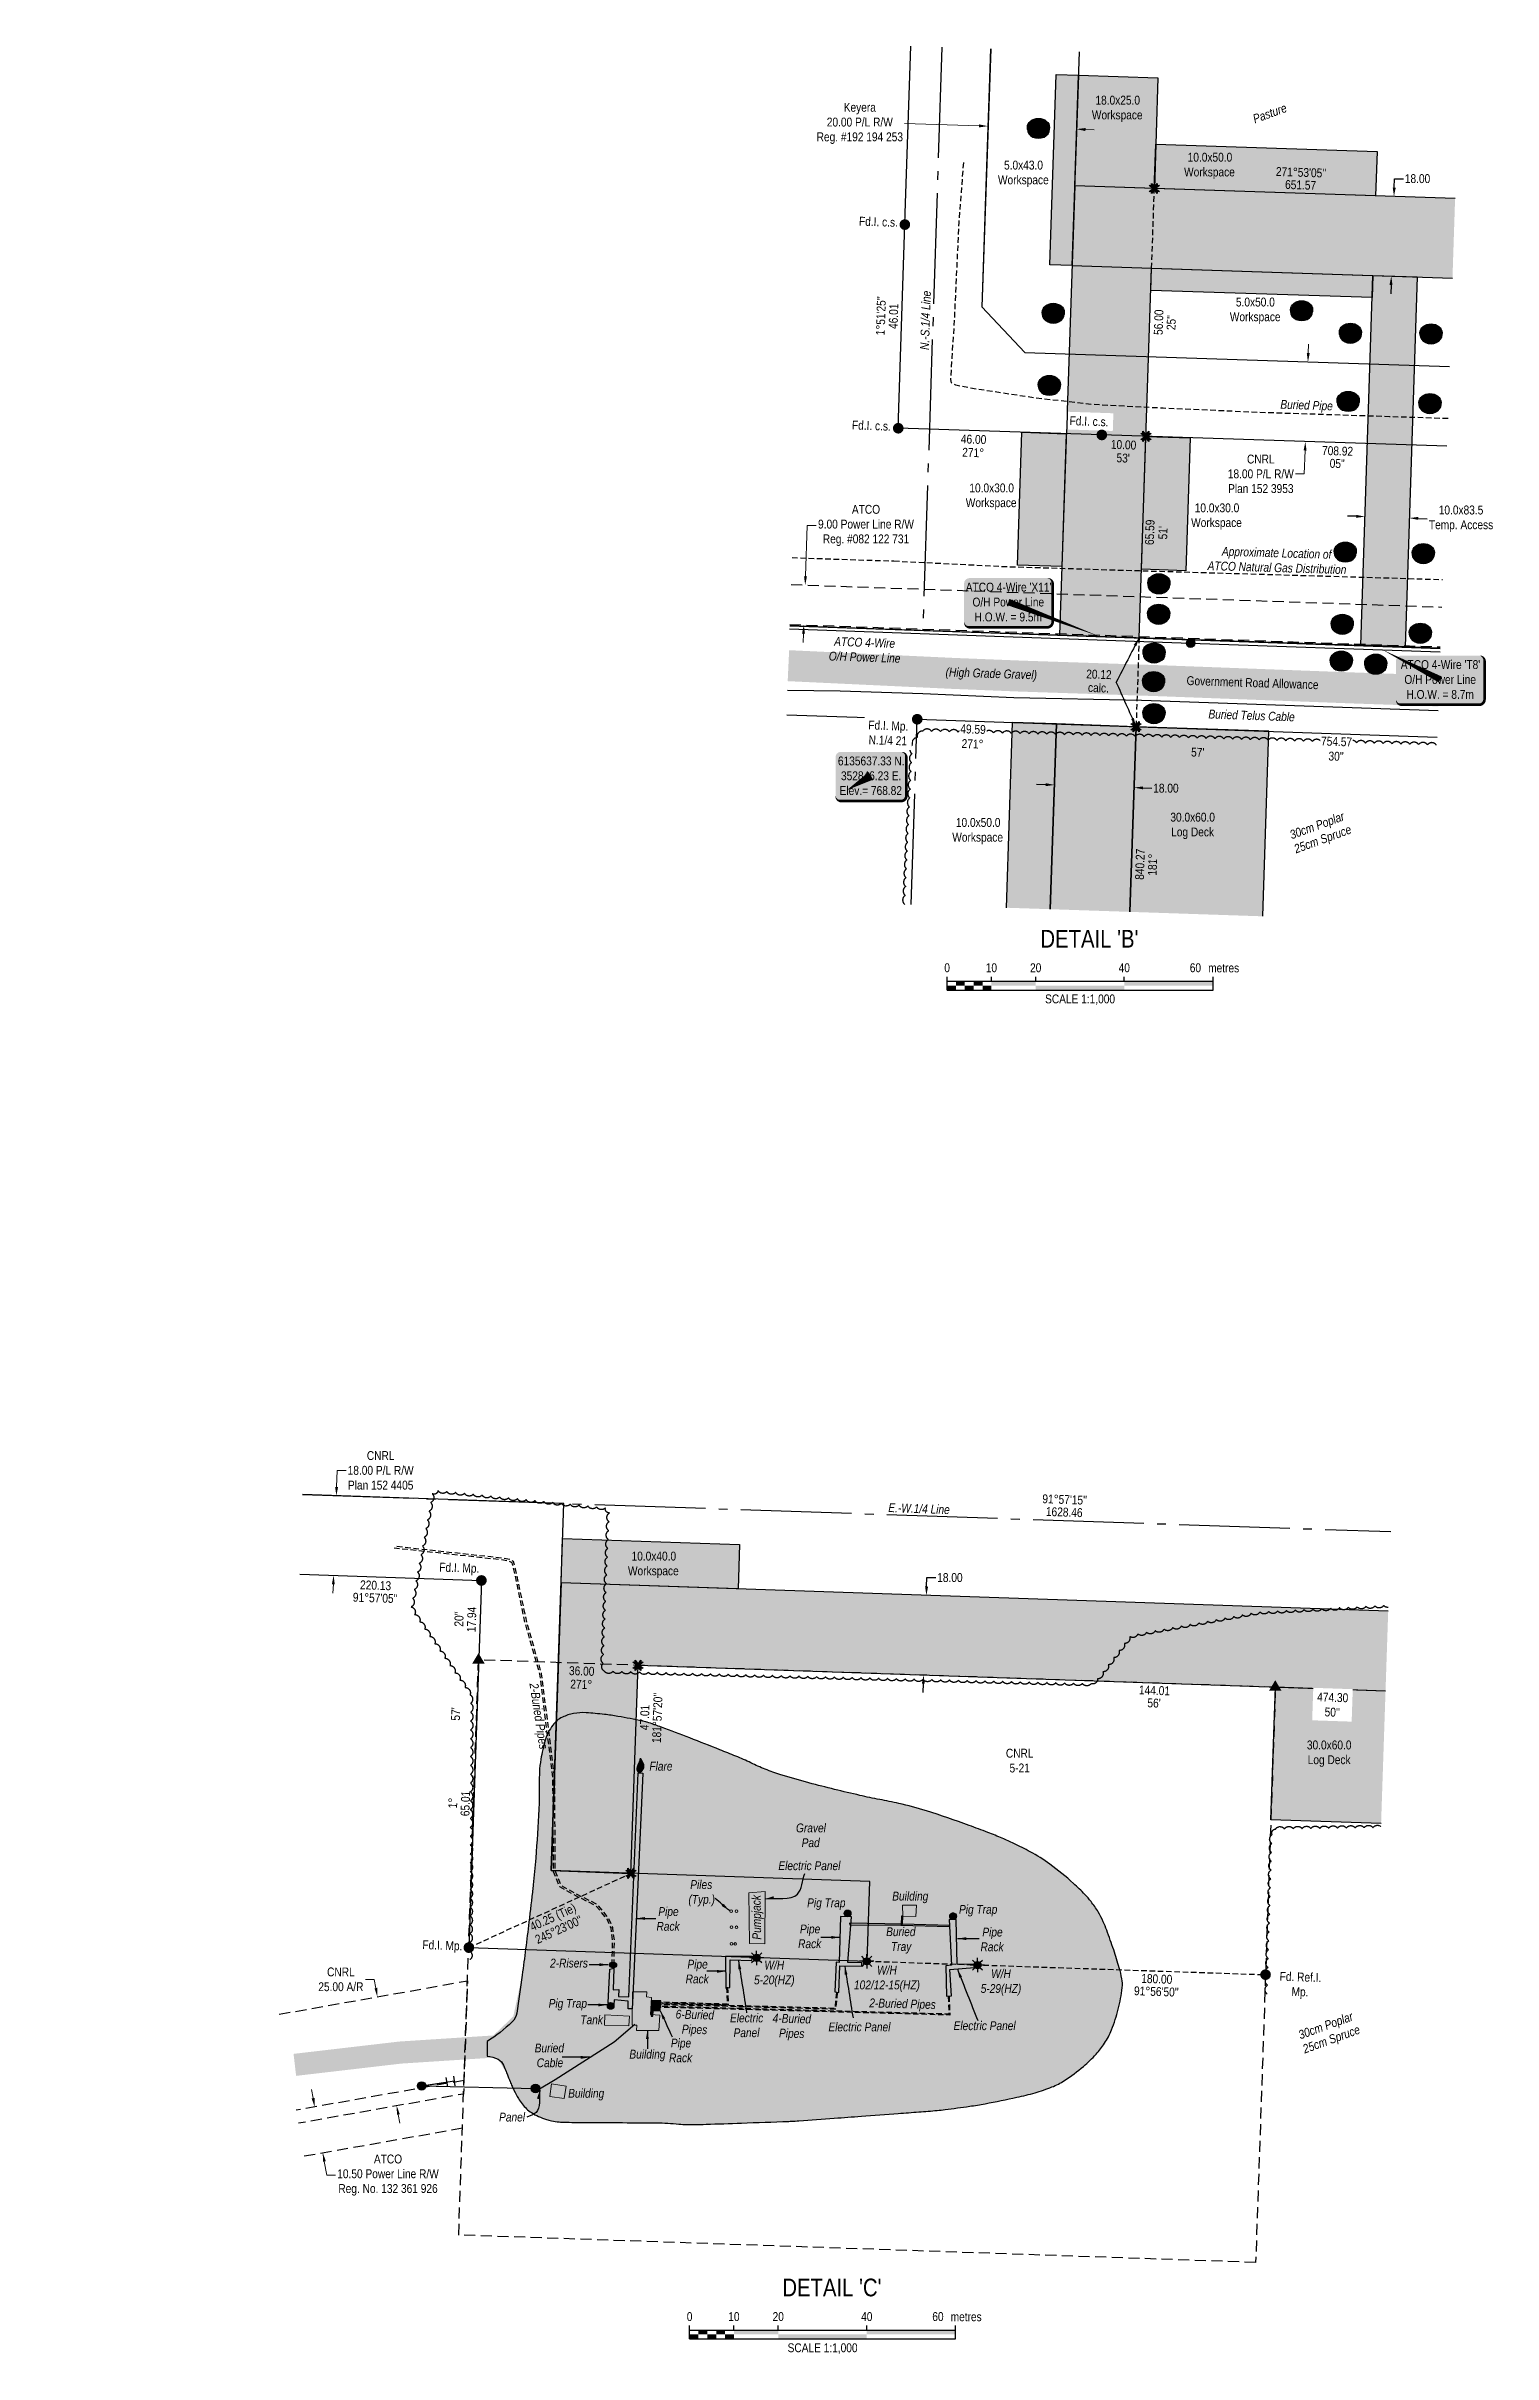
# Model space of a CAD drawing. Extents: x 350042 to 357443, y 6133812 to 6137998.
# Drawn here: x 350042 to 351675, y 6133999 to 6136604 of the extents above; entities that cross this region are included whole.
import ezdxf
from ezdxf.enums import TextEntityAlignment as Align

# ---------------------------------------------------------------- set-up
doc = ezdxf.new("R2010")
doc.units = 0
doc.header["$LTSCALE"] = 5
doc.header["$PDSIZE"] = 0.5
for name, pattern in [('0', [1, 1, 0]), ('foc-ACCESSROAD', [3.75, 2.5, -1.25]), ('foc-FLOWLINE', [3.75, 2.5, -1.25]), ('foc-QUARTERLINE', [33, 25, -3, 2, -3]), ('foc-TIELINE', [1.875, 1.25, -0.625]), ('foc-TRAV', [1.875, 1.25, -0.625]), ('POWERLINE5', [7.8, 2.4, -0.6, 0.6, -0.6, 0.6, -0.6, 2.4]), ('UG_PIPE', [1.875, 1.25, -0.625])]:
    doc.linetypes.add(name, pattern=pattern)
doc.layers.get('Defpoints').update_dxf_attribs({"color": 9})
for name, color, linetype in [('AS-CABLE', 224, 'foc-CABLE'), ('AS-FENCE', 48, 'foc-FENCE'), ('AS-PIPE-AG', 44, 'Continuous'), ('AS-PIPE-UG', 44, 'UG_PIPE'), ('AS-PIPE-UG-T', 44, 'Continuous'), ('AS-POWER', 104, 'foc-POWER'), ('AS-POWER-EXISTING', 72, 'POWERLINE5'), ('AS-POWER-T', 104, 'Continuous'), ('AS-ROADS', 254, 'Continuous'), ('AS-SYMBOL', 7, 'Continuous'), ('AS-TELEPHONE', 224, 'foc-TEL'), ('AS-TELEPHONE-T', 224, 'Continuous'), ('C-AR', 13, 'foc-ACCESSROAD'), ('C-RW', 13, 'Continuous'), ('C-WS', 13, 'foc-ACCESSROAD'), ('C-WS-S', 13, 'Continuous'), ('DETAIL-T', 7, 'Continuous'), ('F-EZE', 190, 'foc-FLOWLINE'), ('F-RW', 190, 'Continuous'), ('L-BD', 7, 'Continuous'), ('L-BD1', 253, 'Continuous'), ('L-MON', 1, 'Continuous'), ('L-MON-T', 1, 'Continuous'), ('L-ROAD-T', 7, 'Continuous'), ('L-SEC', 7, 'Continuous'), ('L-SECQ', 8, 'foc-QUARTERLINE'), ('L-TIE', 7, 'foc-TIELINE'), ('P-CROSSINGS', 250, 'Continuous'), ('P-PROPOSED', 10, 'Continuous'), ('P-PROPOSED-H', 21, 'Continuous'), ('P-TEMP-BLUE', 146, 'Continuous'), ('P-TEMP-BLUE-T', 146, 'Continuous'), ('P-TRAV', 4, 'foc-TRAV'), ('P-TXT', 4, 'Continuous'), ('T-BUSH', 110, '0'), ('T-BUSH-T', 110, 'Continuous')]:
    doc.layers.add(name, color=color, linetype=linetype)
for name, color, linetype, lineweight in [('AS-GENERAL', 48, 'Continuous', 18), ('C-AR-T', 13, 'Continuous', 9), ('C-RW-T', 13, 'Continuous', 9), ('C-WS-T', 13, 'Continuous', 9), ('F-EZE-T', 190, 'Continuous', 9), ('F-RW-T', 190, 'Continuous', 9), ('T-TEXT', 48, 'Continuous', 18)]:
    doc.layers.add(name, color=color, linetype=linetype, lineweight=lineweight)
doc.layers.add('P-TEMP-BLUE-H', color=7, linetype='Continuous', true_color=0x99e6ff)
doc.styles.add('175L', font='ARIALN.TTF', dxfattribs={"height": 10})
doc.styles.add('80', font='ARIALN.TTF', dxfattribs={"height": 10})
doc.styles.add('80CG', font='ARIALN.TTF', dxfattribs={"height": 10})
doc.styles.add('80L', font='ARIALN.TTF', dxfattribs={"height": 10})
doc.styles.add('80LS', font='ARIALNI.TTF', dxfattribs={"height": 10})
doc.styles.add('Crossing', font='ARIALN.TTF', dxfattribs={"height": 10})
doc.styles.add('foc-LtypeFont', font='ARIALN.TTF', dxfattribs={"height": 7.35})
doc.linetypes.add('foc-CABLE', pattern='A,2,-1,["C",foc-LtypeFont,S=0.2,R=0,X=-0.625,Y=-0.75],-1.24,8', length=12.24)
doc.linetypes.add('foc-FENCE', pattern='A,10,-1,["X",foc-LtypeFont,S=0.2,R=0,X=-0.625,Y=-0.75],-1.24', length=12.24)
doc.linetypes.add('foc-POWER', pattern='A,6,-1,["P",foc-LtypeFont,S=0.2,R=0,X=-0.625,Y=-0.75],-1.24,4', length=12.24)
doc.linetypes.add('foc-TEL', pattern='A,2,-1,["T",foc-LtypeFont,S=0.2,R=0,X=-0.425,Y=-0.75],-1.24,8', length=12.24)
doc.dimstyles.new('Compass 5 000', dxfattribs={"dimscale": 5, "dimtxt": 9, "dimasz": 2, "dimexe": 0.2, "dimexo": 0.0625, "dimgap": 0.5, "dimtad": 0, "dimtih": 1, "dimtoh": 1, "dimzin": 0, "dimdsep": 46, "dimtxsty": '80CG', "dimcen": 0.1, "dimse1": 1, "dimse2": 1, "dimclrd": 256, "dimclrt": 256, "dimaunit": 1, "dimadec": 4, "dimazin": 0, "dimtfac": 0.06, "dimtofl": 0, "dimtmove": 0, "dimatfit": 1, "dimfxl": 0.2, "dimtolj": 1, "dimtzin": 0, "dimlwd": -1, "dimarcsym": 0})

msp = doc.modelspace()

# ---------------------------------------------------------------- texts
at = {"layer": 'AS-PIPE-UG-T', "attachment_point": 1, "style": '175L'}
for s, width, gutter_width, insert, char_height, rotation in [('\\pi51.228;{\\fArial Narrow|b0|i1|c0|p34;Buried Pipe}', 160.90647, 99.997, (351383.876, 6136206.129), 10.00219, 358.133086), ('\\pi17.919;{\\fArial Narrow|b0|i1|c0|p34;Approximate Location of\\P\\pi2.2676;ATCO Natural Gas Distribution}', 160.90647, 99.997, (351351.183, 6136039.075), 10.00219, 358.339834), ('\\pi7.6554;{\\fArial Narrow|b0|i1|c0|p34;2-Buried Pipes}', 89.72555, 49.987, (350596.045, 6134764.299), 9.99744, 278.716803), ('\\pi0.38755;{\\fArial Narrow|b0|i1|c0|p34;2-Buried Pipes}', 75.18989, 49.987, (350970.657, 6134400.141), 9.99744, 358.466003), ('\\pi0.52735;{\\fArial Narrow|b0|i1|c0|p34;6-Buried\\P\\pi7.9368;Pipes}', 43.94277, 49.987, (350751.986, 6134387.388), 9.99744, 358.466003), ('\\pi0.31254;{\\fArial Narrow|b0|i1|c0|p34;4-Buried\\P\\pi7.9368;Pipes}', 43.94277, 49.987, (350861.686, 6134382.932), 9.99744, 358.466003)]:
    msp.add_mtext_dynamic_manual_height_columns(s, width=width, gutter_width=gutter_width, heights=[0], dxfattribs=dict(at, insert=insert, char_height=char_height, rotation=rotation))
at = {"layer": 'AS-PIPE-UG-T', "char_height": 9.99744, "attachment_point": 1, "style": '175L'}
for insert in [(350730.419, 6134503.174), (350890.269, 6134483.523), (351096.119, 6134480.011), (350763.272, 6134443.741), (350744.557, 6134354.727)]:
    msp.add_mtext_dynamic_manual_height_columns('\\pi2.3584;{\\fArial Narrow|b0|i1|c0|p34;Pipe\\P\\pi0.32618;Rack}', width=26.79846, gutter_width=49.987, heights=[0], dxfattribs=dict(at, insert=insert))
at = {"layer": 'AS-POWER-T', "insert": (350924.114, 6135937.064), "char_height": 9.99744, "attachment_point": 1, "rotation": 358.081365, "style": '175L'}
msp.add_mtext_dynamic_manual_height_columns('\\pi7.4151;{\\fArial Narrow|b0|i1|c0|p34;ATCO 4-Wire\\P\\pi1.8776;O/H Power Line}', width=83.25744, gutter_width=49.987, heights=[0], dxfattribs=at)
at = {"layer": 'AS-TELEPHONE-T', "char_height": 9.99744, "attachment_point": 1, "style": '175L'}
for s, insert in [('\\pi0.2989;{\\fArial Narrow|b0|i1|c0|p34;Buried\\P\\pi5.792;Tray}', (350989.641, 6134480.395)), ('\\pi0.2989;{\\fArial Narrow|b0|i1|c0|p34;Buried\\P\\pi2.5834;Cable}', (350592.933, 6134349.17))]:
    msp.add_mtext_dynamic_manual_height_columns(s, width=33.7612, gutter_width=49.987, heights=[0], dxfattribs=dict(at, insert=insert))
at = {"layer": 'C-WS-T', "char_height": 10, "attachment_point": 5, "style": '80CG'}
for s, insert in [('\\A1;CNRL\\P5-21', (351140.664, 6134668.486)), ('\\A1;{\\fArial Narrow|b0|i1|c0|p34;W/H\\P5-20(HZ)}', (350863.689, 6134427.847)), ('\\A1;{\\fArial Narrow|b0|i1|c0|p34;W/H\\P102/12-15(HZ)}', (350990.832, 6134422.174)), ('\\A1;{\\fArial Narrow|b0|i1|c0|p34;W/H\\P5-29(HZ)}', (351119.544, 6134418.167))]:
    msp.add_mtext(s, dxfattribs=dict(at, insert=insert))
at = {"layer": 'DETAIL-T', "color": 3, "char_height": 19.9949, "width": 223.80072, "attachment_point": 5, "style": '80CG'}
for s, insert in [("DETAIL 'B'", (351219.364, 6135596.205)), ("DETAIL 'C'", (350928.753, 6134073.718))]:
    msp.add_mtext(s, dxfattribs=dict(at, insert=insert))
at = {"layer": 'L-BD', "style": '80L'}
for s, height, rotation, p in [('20.12', 9.9974, 358.1148, (351230.085, 6135894.62)), ('calc.', 9.9974, 358.1148, (351229.592, 6135879.632)), ("181°57'20''", 9.99744, 88.045, (350731.614, 6134716.728)), ('47.01', 9.9974, 88.045, (350717.376, 6134717.214)), ('65.01', 9.9974, 88.0487, (350514.989, 6134620.188)), ('1°', 9.9974, 88.0487, (350500.751, 6134620.673)), ('40.25 (Tie)', 9.99744, 24.6168, (350614.364, 6134490.746)), ("245°23'00''", 9.99744, 24.6168, (350620.298, 6134477.794)), ('180.00', 9.9974, 358.0535, (351295.386, 6134422.154)), ("91°56'50''", 9.9974, 358.0535, (351294.902, 6134407.915))]:
    msp.add_text(s, height=height, rotation=rotation, dxfattribs=at).set_placement(p, align=Align.MIDDLE)
at = {"layer": 'L-BD', "insert": (351341.811, 6135811.693), "char_height": 9.9974, "width": 14.46874, "attachment_point": 2, "rotation": 358.0411, "style": '80L'}
msp.add_mtext("57'", dxfattribs=at)
at = {"layer": 'L-BD1', "style": '80L'}
for s, height, rotation, p in [("271°53'05''", 9.99744, 358.1148, (351458.196, 6136461.287)), ('651.57', 9.9974, 358.1148, (351457.728, 6136447.048)), ("1°51'25''", 9.9974, 88.1436, (350983.951, 6136299.291)), ('46.01', 9.9974, 88.1436, (350998.19, 6136298.829)), ('56.00', 9.9974, 88.0535, (351297.444, 6136292.081)), ('25"', 9.9974, 88.0535, (351311.682, 6136291.597)), ('46.00', 9.9974, 358.1203, (351088.657, 6136159.992)), ('271°', 9.9974, 358.1203, (351088.165, 6136145.004)), ("53'", 9.9974, 358.0891, (351257.426, 6136138.825)), ('708.92', 9.9974, 358.1148, (351499.453, 6136146.838)), ('05"', 9.9974, 358.1148, (351498.984, 6136132.6)), ('65.59', 9.9974, 88.0535, (351287.454, 6136054.945)), ("51'", 9.9974, 88.0535, (351302.442, 6136054.435)), ('840.27', 9.9974, 88.1039, (351276.378, 6135680.27)), ('181°', 9.9974, 88.1039, (351290.616, 6135679.799)), ("91°57'15''", 9.9974, 358.0454, (351191.433, 6134963.275)), ('1628.46', 9.9974, 358.0454, (351190.947, 6134949.037)), ('220.13', 9.9974, 358.0488, (350413.711, 6134866.433)), ("91°57'05''", 9.9974, 358.0488, (350413.225, 6134852.195)), ('17.94', 9.9974, 88.045, (350522.043, 6134827.842)), ("20''", 9.9974, 88.045, (350507.804, 6134828.328)), ('36.00', 9.9974, 358.0528, (350646.324, 6134769.661)), ('271°', 9.9974, 358.0528, (350645.815, 6134754.674)), ('144.01', 9.9974, 358.0528, (351292.784, 6134747.785)), ("56'", 9.9974, 358.0528, (351292.3, 6134733.547)), ("57'", 9.9974, 88.045, (350504.146, 6134721.138))]:
    msp.add_text(s, height=height, rotation=rotation, dxfattribs=at).set_placement(p, align=Align.MIDDLE)
at = {"layer": 'L-ROAD-T', "style": '80L'}
msp.add_text('Government Road Allowance', height=9.99744, rotation=358.15164, dxfattribs=at).set_placement((351403.501, 6135885.238), align=Align.MIDDLE_CENTER)
at = {"layer": 'L-SECQ', "char_height": 9.99744, "attachment_point": 1, "style": '175L'}
for s, insert, rotation in [('{\\fArial Narrow|b0|i1|c0|p34;N.-S.1/4 Line}', (351028.205, 6136261.011), 88.116349), ('{\\fArial Narrow|b0|i1|c0|p34;E.-W.1/4 Line}', (350992.609, 6134959.134), 358.045422)]:
    msp.add_mtext_dynamic_manual_height_columns(s, width=94.80966, gutter_width=49.987, heights=[0], dxfattribs=dict(at, insert=insert, rotation=rotation))
at = {"layer": 'P-TEMP-BLUE-T', "char_height": 9.99744, "attachment_point": 1, "style": '175L'}
for s, heights, insert in [('\\pi0.66375;18.0x25.0\\P\\pi-3.3905;Workspace', [0], (351225.505, 6136547.73)), ('\\pi0.66375;10.0x50.0\\P\\pi-3.3905;Workspace', [0], (351329.589, 6136483.335)), ('\\pi3.4632;5.0x43.0\\P\\pi-3.3905;Workspace', [0], (351119.526, 6136474.443)), ('\\pi3.4632;5.0x50.0\\P\\pi-3.3905;Workspace', [32.064], (351381.231, 6136319.865)), ('\\pi0.66375;10.0x30.0\\P\\pi-3.3905;Workspace', [0], (351083.201, 6136110.045)), ('\\pi0.66375;10.0x30.0\\P\\pi-3.3905;Workspace', [0], (351337.549, 6136087.578)), ('\\pi0.27844;30.0x60.0\\P\\pi1.1616;Log Deck', [0], (351310.452, 6135738.424)), ('\\pi0.66375;10.0x40.0\\P\\pi-3.3905;Workspace', [0], (350701.913, 6134904.366)), ('\\pi0.27844;30.0x60.0\\P\\pi1.1616;Log Deck', [0], (351464.564, 6134691.188))]:
    msp.add_mtext_dynamic_manual_height_columns(s, width=49.84849, gutter_width=49.987, heights=heights, dxfattribs=dict(at, insert=insert))
at = {"layer": 'T-BUSH-T', "char_height": 9.99744, "attachment_point": 1, "rotation": 20, "style": '175L'}
for s, width, insert in [('\\pi16.623;{\\fArial Narrow|b0|i1|c0|p34;30cm Poplar\\P\\pi15.696;25cm Spruce}', 97.90953, (351428.741, 6135712.143)), ('\\pi1.315;{\\fArial Narrow|b0|i1|c0|p34;30cm Poplar\\P\\pi0.38755;25cm Spruce}', 67.29286, (351452.896, 6134362.781))]:
    msp.add_mtext_dynamic_manual_height_columns(s, width=width, gutter_width=49.987, heights=[0], dxfattribs=dict(at, insert=insert))
at = {"layer": 'T-TEXT', "style": '80LS'}
for s, height, rotation, p in [('Pasture', 9.9974, 20, (351422.923, 6136527.907)), ('(High Grade Gravel)', 9.99744, 358.15164, (351108.63, 6135895.66))]:
    msp.add_text(s, height=height, rotation=rotation, dxfattribs=at).set_placement(p, align=Align.MIDDLE_CENTER)
at = {"layer": 'T-TEXT', "char_height": 9.99744, "attachment_point": 1, "style": '175L'}
for s, width, insert in [('\\pi8.9427;{\\fArial Narrow|b0|i1|c0|p34;Flare}', 43.13807, (350713.777, 6134667.203)), ('\\pi-1.8834;{\\fArial Narrow|b0|i1|c0|p34;Gravel\\P\\pi4.4793;Pad}', 29.34215, (350890.074, 6134597.542)), ('\\pi0.32618;{\\fArial Narrow|b0|i1|c0|p34;Electric Panel}', 70.60716, (350867.957, 6134554.896)), ('\\pi2.5493;{\\fArial Narrow|b0|i1|c0|p34;Piles\\P\\pi0.53417;(Typ.)}', 29.34215, (350766.259, 6134533.599)), ('\\pi0.32618;{\\fArial Narrow|b0|i1|c0|p34;Pig Trap}', 43.13807, (350900.428, 6134513.061)), ('\\pi-6.7116;{\\fArial Narrow|b0|i1|c0|p34;Building}', 26.79846, (351003.507, 6134520.602)), ('\\pi0.32618;{\\fArial Narrow|b0|i1|c0|p34;Pig Trap}', 43.13807, (351071.809, 6134505.652)), ('\\pi0.60578;{\\fArial Narrow|b0|i1|c0|p34;2-Risers}', 43.13807, (350610.042, 6134445.005)), ('\\pi0.32618;{\\fArial Narrow|b0|i1|c0|p34;Pig Trap}', 43.13807, (350608.683, 6134399.552)), ('\\pi1.0763;{\\fArial Narrow|b0|i1|c0|p34;Tank}', 26.79846, (350643.714, 6134380.985)), ('\\pi0.32618;{\\fArial Narrow|b0|i1|c0|p34;Electric\\P\\pi4.2747;Panel}', 37.77109, (350813.383, 6134383.072)), ('\\pi0.32618;{\\fArial Narrow|b0|i1|c0|p34;Electric Panel}', 70.60716, (350924.456, 6134372.914)), ('\\pi0.32618;{\\fArial Narrow|b0|i1|c0|p34;Electric Panel}', 70.60716, (351065.749, 6134374.348)), ('\\pi-6.7116;{\\fArial Narrow|b0|i1|c0|p34;Building}', 26.79846, (350706.808, 6134342.18)), ('\\pi-6.7116;{\\fArial Narrow|b0|i1|c0|p34;Building}', 26.79846, (350637.712, 6134298.019)), ('\\pi-1.2116;{\\fArial Narrow|b0|i1|c0|p34;Panel}', 26.79846, (350554.273, 6134271.191))]:
    msp.add_mtext_dynamic_manual_height_columns(s, width=width, gutter_width=49.987, heights=[0], dxfattribs=dict(at, insert=insert))
at = {"layer": 'T-TEXT', "insert": (350838.91, 6134466.037), "char_height": 9.99744, "attachment_point": 1, "rotation": 90.871999, "style": '175L'}
msp.add_mtext_dynamic_manual_height_columns('\\pi0.32618;{\\fArial Narrow|b0|i1|c0|p34;Pumpjack}', width=50.99417, gutter_width=49.987, heights=[0], dxfattribs=at)

# ---------------------------------------------------------------- blocks, each defined once
blk = doc.blocks.new('POWERPOLE')
h = blk.add_hatch(color=255)
edge = h.paths.add_edge_path()
edge.add_arc((0, 0), 0.96, 0, 360)
at = {"linetype": 'Continuous'}
for p, q in [((0.68, -0.68), (-0.68, 0.68)), ((-0.68, -0.68), (0.68, 0.68))]:
    blk.add_line(p, q, dxfattribs=at)
blk.add_circle((0, 0), 0.96, dxfattribs=at)
blk = doc.blocks.new('fdia')
at = {"color": 255, "const_width": 1}
blk.add_lwpolyline([(-0.5, 0, 1), (0.5, 0, 1)], format="xyb", close=True, dxfattribs=at)
blk = doc.blocks.new('Fdiaa')
blk.add_blockref('fdia', (0, 0))
blk = doc.blocks.new('fdib')
at = {"color": 1, "const_width": 1.6}
blk.add_lwpolyline([(-0.4, 0, 1), (0.4, 0, 1)], format="xyb", close=True, dxfattribs=at)
at = {"color": 1}
blk.add_circle((0, 0), 0.8, dxfattribs=at)
blk = doc.blocks.new('Fdibb')
blk.add_blockref('fdib', (0, 0))
blk = doc.blocks.new('fdicc')
for name in ['Fdibb', 'Fdiaa']:
    blk.add_blockref(name, (0, 0))
blk = doc.blocks.new('FDI')
blk.add_blockref('fdicc', (0, 0))
blk = doc.blocks.new('TEMP')
h = blk.add_hatch(color=255)
h.dxf.hatch_style = 1
h.paths.add_polyline_path([(0, 0.25), (-0.67, 1.15), (-0.67, 0.67), (-1.15, 0.67), (-0.25, 0), (-1.15, -0.67), (-0.67, -0.67), (-0.67, -1.15), (0, -0.25), (0.67, -1.15), (0.67, -0.67), (1.15, -0.67), (0.25, 0), (1.15, 0.67), (0.67, 0.67), (0.67, 1.15)])
h.paths.add_polyline_path([(0.57, 0.85), (0.57, 0.57), (0.85, 0.57), (0.08, 0), (0.85, -0.57), (0.57, -0.57), (0.57, -0.85), (0, -0.08), (-0.57, -0.85), (-0.57, -0.57), (-0.85, -0.57), (-0.08, 0), (-0.85, 0.57), (-0.57, 0.57), (-0.57, 0.85), (0, 0.08)], flags=16)
h = blk.add_hatch(color=1)
h.dxf.hatch_style = 1
h.paths.add_polyline_path([(0, 0.08), (-0.57, 0.85), (-0.57, 0.57), (-0.85, 0.57), (-0.08, 0), (-0.85, -0.57), (-0.57, -0.57), (-0.57, -0.85), (0, -0.08), (0.57, -0.85), (0.57, -0.57), (0.85, -0.57), (0.08, 0), (0.85, 0.57), (0.57, 0.57), (0.57, 0.85)])
at = {"color": 1}
for p, q in [((-0.08, 0), (0.08, 0)), ((0, 0.08), (0, -0.08))]:
    blk.add_line(p, q, dxfattribs=at)
at = {"color": 255, "flags": 128}
blk.add_lwpolyline([(-0.25, 0), (-1.15, 0.67), (-0.67, 0.67), (-0.67, 1.15), (0, 0.25), (0.67, 1.15), (0.67, 0.67), (1.15, 0.67), (0.25, 0), (1.15, -0.67), (0.67, -0.67), (0.67, -1.15), (0, -0.25), (-0.67, -1.15), (-0.67, -0.67), (-1.15, -0.67)], close=True, dxfattribs=at)
at = {"color": 1, "flags": 128}
blk.add_lwpolyline([(-0.08, 0), (-0.85, 0.57), (-0.57, 0.57), (-0.57, 0.85), (0, 0.08), (0.57, 0.85), (0.57, 0.57), (0.85, 0.57), (0.08, 0), (0.85, -0.57), (0.57, -0.57), (0.57, -0.85), (0, -0.08), (-0.57, -0.85), (-0.57, -0.57), (-0.85, -0.57)], close=True, dxfattribs=at)
blk = doc.blocks.new('*D449')
at = {"layer": 'Defpoints', "color": 0, "transparency": 16777216}
for p in [(351105.1, 6136520.7), (351204.9, 6136510), (351205.2, 6136517.3)]:
    blk.add_point(p, dxfattribs=at)
at = {"layer": 'F-RW-T', "transparency": 16777216}
for p, q in [((351094.9, 6136513.7), (351010.8, 6136516.5)), ((351214.9, 6136509.6), (351224.9, 6136509.3))]:
    blk.add_line(p, q, dxfattribs=at)
for points in [[(351094.9, 6136515.4), (351094.8, 6136512), (351104.9, 6136513.4)], [(351215, 6136511.3), (351214.8, 6136507.9), (351204.9, 6136510)]]:
    blk.add_solid(points, dxfattribs=at)
at = {"layer": 'F-RW-T', "transparency": 16777216, "insert": (350960.2, 6136516.5), "char_height": 10, "attachment_point": 5, "style": '80CG'}
blk.add_mtext('\\A1;Keyera\\P20.00 P/L R/W\\PReg. #192 194 253', dxfattribs=at)
blk = doc.blocks.new('*D450')
at = {"layer": 'C-RW-T', "transparency": 16777216}
for p, q in [((351466.4, 6136257.2), (351466.7, 6136267.2)), ((351462.7, 6136147.3), (351461.9, 6136120.9)), ((351461.9, 6136120.9), (351451.9, 6136120.9))]:
    blk.add_line(p, q, dxfattribs=at)
for points in [[(351464.7, 6136257.3), (351468, 6136257.2), (351466, 6136247.2)], [(351461.1, 6136147.4), (351464.4, 6136147.2), (351463.1, 6136157.3)]]:
    blk.add_solid(points, dxfattribs=at)
at = {"layer": 'Defpoints', "color": 0, "transparency": 16777216}
for p in [(351381.3, 6136250), (351466, 6136247.2), (351378.4, 6136160.1)]:
    blk.add_point(p, dxfattribs=at)
at = {"layer": 'C-RW-T', "transparency": 16777216, "insert": (351412.8, 6136120.9), "char_height": 10, "attachment_point": 5, "style": '80CG'}
blk.add_mtext('\\A1;CNRL\\P18.00 P/L R/W\\PPlan 152 3953', dxfattribs=at)
blk = doc.blocks.new('*D451')
at = {"layer": 'Defpoints', "color": 0, "transparency": 16777216}
for p in [(350898.6, 6135995.4), (351413, 6135977.6), (351411.4, 6135932.7)]:
    blk.add_point(p, dxfattribs=at)
at = {"layer": 'F-EZE-T', "transparency": 16777216}
for p, q in [((350898.9, 6136005.4), (350900.9, 6136062.7)), ((350900.9, 6136062.7), (350910.9, 6136062.7)), ((350896.7, 6135940.4), (350896.3, 6135930.4))]:
    blk.add_line(p, q, dxfattribs=at)
for points in [[(350897.2, 6136005.4), (350900.6, 6136005.3), (350898.6, 6135995.4)], [(350895, 6135940.5), (350898.3, 6135940.4), (350897, 6135950.4)]]:
    blk.add_solid(points, dxfattribs=at)
at = {"layer": 'F-EZE-T', "transparency": 16777216, "insert": (350967.2, 6136062.7), "char_height": 10, "attachment_point": 5, "style": '80CG'}
blk.add_mtext('\\A1;ATCO\\P9.00 Power Line R/W\\PReg. #082 122 731', dxfattribs=at)
blk = doc.blocks.new('*D452')
at = {"layer": 'Defpoints', "color": 0, "transparency": 16777216}
for p in [(351402.3, 6136439.4), (351563.1, 6136434.1), (351399.4, 6136349.4)]:
    blk.add_point(p, dxfattribs=at)
at = {"layer": 'P-TXT', "transparency": 16777216}
for p, q in [((351563.4, 6136444.1), (351563.7, 6136454.1)), ((351563.7, 6136454.1), (351573.7, 6136454.1)), ((351559.8, 6136334.2), (351559.4, 6136324.2))]:
    blk.add_line(p, q, dxfattribs=at)
for points in [[(351561.7, 6136444.1), (351565.1, 6136444), (351563.1, 6136434.1)], [(351558.1, 6136334.2), (351561.4, 6136334.1), (351560.1, 6136344.2)]]:
    blk.add_solid(points, dxfattribs=at)
at = {"layer": 'P-TXT', "transparency": 16777216, "insert": (351589.7, 6136454.1), "char_height": 10, "attachment_point": 5, "style": '80CG'}
blk.add_mtext('\\A1;18.00', dxfattribs=at)
blk = doc.blocks.new('*D453')
at = {"layer": 'Defpoints', "color": 0, "transparency": 16777216}
for p in [(351179.4, 6135756.6), (351269.3, 6135753.6), (351269.7, 6135766.8)]:
    blk.add_point(p, dxfattribs=at)
at = {"layer": 'P-TXT', "transparency": 16777216}
for p, q in [((351169.8, 6135770.1), (351159.8, 6135770.4)), ((351279.7, 6135766.5), (351289.7, 6135766.1))]:
    blk.add_line(p, q, dxfattribs=at)
for points in [[(351169.9, 6135771.8), (351169.8, 6135768.4), (351179.8, 6135769.8)], [(351279.8, 6135768.1), (351279.7, 6135764.8), (351269.7, 6135766.8)]]:
    blk.add_solid(points, dxfattribs=at)
at = {"layer": 'P-TXT', "transparency": 16777216, "insert": (351305.7, 6135766.1), "char_height": 10, "attachment_point": 5, "style": '80CG'}
blk.add_mtext('\\A1;18.00', dxfattribs=at)
blk = doc.blocks.new('*U322')
at = {"color": 0}
for p, q in [((-150, 0), (-150, 15)), ((-150, 10), (150.2, 10)), ((-150, 0), (150.2, 0)), ((-100, 10), (-100, 15)), ((-50, 10), (-50, 15)), ((50, 10), (50, 15)), ((150.2, 0), (150.2, 15))]:
    blk.add_line(p, q, dxfattribs=at)
for points in [[(-150, 5), (-140, 5), (-150, 0), (-140, 0)], [(-140, 10), (-130, 10), (-140, 5), (-130, 5)], [(-130, 5), (-120, 5), (-130, 0), (-120, 0)], [(-120, 10), (-110, 10), (-120, 5), (-110, 5)], [(-110, 5), (-100, 5), (-110, 0), (-100, 0)], [(-100, 10), (-50, 10), (-100, 5), (-50, 5)], [(-50, 5), (50, 5), (-50, 0), (50, 0)], [(50, 10), (150.2, 10), (50, 5), (150.2, 5)]]:
    blk.add_solid(points, dxfattribs=at)
at = {"color": 0, "style": '80'}
blk.add_text('metres', height=10, dxfattribs=at).set_placement((162.2, 20), align=Align.CENTER)
at = {"color": 0, "char_height": 10, "style": '80'}
for s, insert, attachment_point in [('0', (-150, 30.2), 2), ('10', (-100, 30.2), 2), ('20', (-50, 30.2), 2), ('40', (50, 30.2), 2), ('60', (136.7, 30.2), 3), ('SCALE 1:1,000', (0.1, -5), 2)]:
    blk.add_mtext(s, dxfattribs=dict(at, insert=insert, attachment_point=attachment_point))
blk = doc.blocks.new('*D455')
at = {"layer": 'C-RW-T', "transparency": 16777216}
for p, q in [((350369.7, 6134977.5), (350370.4, 6134996.1)), ((350370.4, 6134996.1), (350380.4, 6134996.1)), ((350366, 6134867.6), (350365.6, 6134857.6))]:
    blk.add_line(p, q, dxfattribs=at)
for points in [[(350368, 6134977.5), (350371.4, 6134977.4), (350369.4, 6134967.5)], [(350364.3, 6134867.6), (350367.6, 6134867.5), (350366.3, 6134877.6)]]:
    blk.add_solid(points, dxfattribs=at)
at = {"layer": 'Defpoints', "color": 0, "transparency": 16777216}
for p in [(350366.2, 6134967.6), (350363.1, 6134877.7), (350366.3, 6134877.6)]:
    blk.add_point(p, dxfattribs=at)
at = {"layer": 'C-RW-T', "transparency": 16777216, "insert": (350419.4, 6134996.1), "char_height": 10, "attachment_point": 5, "style": '80CG'}
blk.add_mtext('\\A1;CNRL\\P18.00 P/L R/W\\PPlan 152 4405', dxfattribs=at)
blk = doc.blocks.new('*D456')
at = {"layer": 'Defpoints', "color": 0, "transparency": 16777216}
for p in [(350041.9, 6134223.9), (350354.1, 6134226), (350051, 6134172.2)]:
    blk.add_point(p, dxfattribs=at)
at = {"layer": 'F-EZE-T', "transparency": 16777216}
for p, q in [((350343.2, 6134287.5), (350341.4, 6134297.3)), ((350355.8, 6134216.1), (350358.5, 6134200.7)), ((350358.5, 6134200.7), (350368.5, 6134200.7))]:
    blk.add_line(p, q, dxfattribs=at)
for points in [[(350344.8, 6134287.8), (350341.5, 6134287.2), (350344.9, 6134277.6)], [(350357.5, 6134216.4), (350354.2, 6134215.8), (350354.1, 6134226)]]:
    blk.add_solid(points, dxfattribs=at)
at = {"layer": 'F-EZE-T', "transparency": 16777216, "insert": (350427.7, 6134200.7), "char_height": 10, "attachment_point": 5, "style": '80CG'}
blk.add_mtext('\\A1;ATCO\\P10.50 Power Line R/W\\PReg. No. 132 361 926', dxfattribs=at)
blk = doc.blocks.new('PIG')
h = blk.add_hatch(color=255)
h.dxf.hatch_style = 1
edge = h.paths.add_edge_path()
edge.add_arc((0, 0), 0.85, 0, 360)
at = {"layer": 'AS-SYMBOL'}
h = blk.add_hatch(color=48, dxfattribs=at)
h.dxf.hatch_style = 1
h.paths.add_polyline_path([(-0.1, 0, 1), (-0.55, 0, 1)])
h = blk.add_hatch(color=48, dxfattribs=at)
h.dxf.hatch_style = 1
h.paths.add_polyline_path([(0.1, 0, 1), (0.55, 0, 1)])
at = {"layer": 'AS-SYMBOL', "color": 48}
for centre, radius in [((0, 0), 0.75), ((-0.33, 0), 0.225), ((0.33, 0), 0.225)]:
    blk.add_circle(centre, radius, dxfattribs=at)
blk = doc.blocks.new('*U459')
at = {"color": 72}
blk.add_line((0.17, -1.09), (-0.17, 1.09), dxfattribs=at)
at = {"layer": 'AS-SYMBOL', "color": 72, "flags": 128}
blk.add_lwpolyline([(-7.4, -1.16), (0, 0)], dxfattribs=at)
blk = doc.blocks.new('*U458')
at = {"color": 72}
blk.add_line((0.16, -1.09), (-0.16, 1.09), dxfattribs=at)
at = {"layer": 'AS-SYMBOL', "color": 72, "flags": 128}
blk.add_lwpolyline([(-5.72, -0.86), (0, 0)], dxfattribs=at)
blk = doc.blocks.new('GAS')
h = blk.add_hatch(color=255)
h.dxf.hatch_style = 1
edge = h.paths.add_edge_path()
edge.add_arc((0, 0), 0.9, 0, 360)
for p, q in [((-0.81, 0), (-1.62, 0)), ((-0.57, 0.57), (-1.14, 1.14)), ((0, 0.81), (0, 1.62)), ((0.57, 0.57), (1.14, 1.14)), ((1.62, 0), (0.81, 0)), ((-0.57, -0.57), (-1.14, -1.14)), ((0, -0.81), (0, -1.62)), ((1.14, -1.14), (0.57, -0.57))]:
    blk.add_line(p, q)
blk.add_circle((0, 0), 0.8)
blk = doc.blocks.new('STRIA')
blk.add_hatch(color=255).paths.add_polyline_path([(-0.04, 1.52), (-1.47, -0.87), (1.39, -0.87)])
blk = doc.blocks.new('STRIAA')
blk.add_blockref('STRIA', (0, 0))
blk = doc.blocks.new('STRIB')
at = {"color": 1}
blk.add_solid([(-1.12, -0.67), (-0.04, 1.13), (1.04, -0.67)], dxfattribs=at)
blk = doc.blocks.new('STRIBB')
blk.add_blockref('STRIB', (0, 0))
blk = doc.blocks.new('STRICC')
for name in ['STRIAA', 'STRIBB']:
    blk.add_blockref(name, (0, 0))
blk = doc.blocks.new('fdspike')
blk.add_blockref('STRICC', (0, 0))
blk = doc.blocks.new('riser')
h = blk.add_hatch(color=255)
h.dxf.hatch_style = 1
edge = h.paths.add_edge_path()
edge.add_arc((0, 0), 0.7, 0, 360)
blk.add_hatch(color=48).paths.add_polyline_path([(0.58, -0.15), (-0.58, -0.15, 0.774597)])
at = {"color": 48}
blk.add_line((-0.58, -0.15), (0.58, -0.15), dxfattribs=at)
blk.add_circle((0, 0), 0.6, dxfattribs=at)
blk = doc.blocks.new('FLARE')
h = blk.add_hatch(color=255)
h.dxf.hatch_style = 1
h.paths.add_polyline_path([(0.16, 2.41, 0.114147), (0.13, 2.43), (0.11, 2.44, 0.261551), (0.01, 2.42), (0, 2.41, 0.131268), (-0.03, 2.37), (-0.04, 2.35, 0.041497), (-0.05, 2.33), (-0.05, 2.29, 0.015174), (-0.05, 2.29), (-0.06, 2.24, 0.004376), (-0.06, 2.24), (-0.07, 2.18), (-0.08, 2.11), (-0.09, 2.05), (-0.1, 1.98), (-0.12, 1.91), (-0.14, 1.83), (-0.17, 1.76), (-0.19, 1.68), (-0.22, 1.61), (-0.26, 1.53), (-0.29, 1.46), (-0.32, 1.39), (-0.36, 1.32), (-0.39, 1.25, 0.000505), (-0.39, 1.25), (-0.43, 1.18, 0.002398), (-0.43, 1.18), (-0.46, 1.1, 0.004177), (-0.46, 1.1), (-0.5, 1.03, 0.005735), (-0.5, 1.03), (-0.53, 0.95, 0.006994), (-0.53, 0.95), (-0.56, 0.87, 0.00791), (-0.57, 0.87), (-0.6, 0.78, 0.008323), (-0.6, 0.78), (-0.63, 0.69, 0.008095), (-0.63, 0.68), (-0.66, 0.59, 0.008067), (-0.66, 0.59), (-0.68, 0.49, 0.008387), (-0.68, 0.49), (-0.7, 0.39, 0.009056), (-0.71, 0.38), (-0.72, 0.28, 0.010123), (-0.72, 0.28), (-0.74, 0.18, 0.011689), (-0.74, 0.18), (-0.75, 0.08, 0.013925), (-0.75, 0.08), (-0.75, -0.02, 0.016488), (-0.75, -0.02), (-0.75, -0.11, 0.017255), (-0.75, -0.12), (-0.74, -0.2, 0.01735), (-0.74, -0.2), (-0.73, -0.28, 0.017311), (-0.73, -0.29), (-0.71, -0.36, 0.01715), (-0.71, -0.36), (-0.69, -0.43, 0.016886), (-0.69, -0.44), (-0.66, -0.5, 0.016546), (-0.66, -0.5), (-0.63, -0.56, 0.016164), (-0.63, -0.56), (-0.6, -0.61, 0.016329), (-0.6, -0.62), (-0.57, -0.66, 0.018828), (-0.57, -0.67), (-0.54, -0.71, 0.022087), (-0.53, -0.71), (-0.5, -0.75, 0.025345), (-0.49, -0.76), (-0.46, -0.78, 0.028234), (-0.45, -0.79), (-0.42, -0.82, 0.030298), (-0.41, -0.82), (-0.37, -0.84, 0.031129), (-0.36, -0.85), (-0.32, -0.86, 0.030544), (-0.31, -0.87), (-0.27, -0.88, 0.028465), (-0.26, -0.88), (-0.22, -0.89, 0.025311), (-0.21, -0.89), (-0.16, -0.89, 0.02283), (-0.15, -0.89), (-0.11, -0.89, 0.021226), (-0.1, -0.89), (-0.05, -0.88, 0.020401), (-0.04, -0.88), (0, -0.87, 0.020299), (0.01, -0.87), (0.05, -0.85, 0.020911), (0.06, -0.85), (0.11, -0.83, 0.022277), (0.11, -0.83), (0.15, -0.81, 0.023712), (0.16, -0.8), (0.2, -0.78, 0.022408), (0.21, -0.78), (0.24, -0.75, 0.01993), (0.25, -0.74), (0.28, -0.72, 0.017146), (0.28, -0.71), (0.31, -0.68, 0.014211), (0.32, -0.68), (0.35, -0.64, 0.011221), (0.35, -0.64), (0.37, -0.61, 0.008212), (0.38, -0.61), (0.4, -0.57, 0.005172), (0.4, -0.57), (0.42, -0.54, 0.002523), (0.43, -0.54), (0.45, -0.5, 0.001671), (0.45, -0.5), (0.47, -0.47, 0.001229), (0.47, -0.47), (0.49, -0.44, 0.00075), (0.49, -0.44), (0.51, -0.41, 0.00026), (0.51, -0.41), (0.54, -0.37), (0.56, -0.34), (0.58, -0.3), (0.61, -0.27), (0.63, -0.23, 0.001311), (0.63, -0.23), (0.66, -0.19, 0.003726), (0.66, -0.19), (0.69, -0.15, 0.006065), (0.69, -0.14), (0.72, -0.1, 0.008452), (0.72, -0.1), (0.74, -0.05, 0.010991), (0.75, -0.05), (0.77, 0, 0.013767), (0.77, 0), (0.79, 0.05, 0.016839), (0.8, 0.05), (0.81, 0.1, 0.019104), (0.82, 0.11), (0.83, 0.15, 0.016987), (0.83, 0.16), (0.84, 0.21, 0.013636), (0.84, 0.21), (0.85, 0.26, 0.010244), (0.85, 0.27), (0.86, 0.31, 0.006846), (0.86, 0.32), (0.86, 0.37, 0.003419), (0.86, 0.37), (0.86, 0.41), (0.87, 0.46), (0.87, 0.5), (0.88, 0.54), (0.88, 0.59), (0.89, 0.63, 0.001278), (0.89, 0.63), (0.89, 0.67, 0.004735), (0.89, 0.67), (0.9, 0.71, 0.008354), (0.9, 0.72), (0.9, 0.76, 0.012059), (0.9, 0.76), (0.9, 0.8, 0.015712), (0.9, 0.81), (0.9, 0.85, 0.018457), (0.9, 0.85), (0.9, 0.89, 0.018102), (0.9, 0.9), (0.89, 0.94, 0.016533), (0.89, 0.95), (0.88, 0.99, 0.014576), (0.88, 0.99), (0.87, 1.03, 0.012435), (0.86, 1.04), (0.85, 1.08, 0.010283), (0.85, 1.09), (0.83, 1.13, 0.00824), (0.83, 1.13), (0.81, 1.18, 0.00638), (0.81, 1.18), (0.78, 1.23, 0.004735), (0.78, 1.23), (0.76, 1.29, 0.003388), (0.75, 1.29), (0.73, 1.34, 0.002345), (0.73, 1.34), (0.7, 1.4, 0.001492), (0.7, 1.4), (0.67, 1.46, 0.000746), (0.67, 1.46), (0.63, 1.51), (0.6, 1.57), (0.57, 1.62), (0.55, 1.68), (0.52, 1.73), (0.49, 1.78), (0.47, 1.83), (0.45, 1.87), (0.42, 1.92), (0.4, 1.97), (0.38, 2.02), (0.35, 2.08, 0.000332), (0.35, 2.08), (0.33, 2.13, 0.001849), (0.33, 2.13), (0.3, 2.19, 0.0038), (0.3, 2.19), (0.27, 2.24, 0.006473), (0.27, 2.24), (0.25, 2.29, 0.010865), (0.24, 2.3), (0.22, 2.34, 0.019524), (0.22, 2.34), (0.19, 2.38, 0.041077), (0.18, 2.39)])
at = {"color": 48, "flags": 128}
for points in [[(0.11, -0.72), (0.07, -0.74), (0.03, -0.76), (-0.02, -0.77), (-0.07, -0.78), (-0.11, -0.79), (-0.16, -0.79), (-0.2, -0.79), (-0.25, -0.78), (-0.29, -0.77), (-0.32, -0.76), (-0.36, -0.74), (-0.4, -0.71), (-0.43, -0.68), (-0.46, -0.65), (-0.49, -0.61), (-0.52, -0.56), (-0.54, -0.51), (-0.57, -0.46), (-0.59, -0.4), (-0.61, -0.33), (-0.63, -0.26), (-0.64, -0.19), (-0.65, -0.11), (-0.65, -0.02), (-0.65, 0.07), (-0.64, 0.17), (-0.63, 0.27), (-0.61, 0.36), (-0.58, 0.46), (-0.56, 0.56), (-0.53, 0.66), (-0.5, 0.75), (-0.47, 0.83), (-0.44, 0.91), (-0.41, 0.99), (-0.37, 1.06), (-0.34, 1.13), (-0.3, 1.2), (-0.27, 1.27), (-0.23, 1.34), (-0.2, 1.42), (-0.16, 1.49), (-0.13, 1.57), (-0.1, 1.65), (-0.07, 1.73), (-0.04, 1.8), (-0.02, 1.88), (0, 1.96), (0.01, 2.03), (0.02, 2.1), (0.03, 2.17), (0.04, 2.22), (0.05, 2.27), (0.05, 2.31), (0.06, 2.34), (0.08, 2.35), (0.09, 2.34), (0.11, 2.32), (0.13, 2.29), (0.16, 2.25), (0.18, 2.2), (0.21, 2.14), (0.24, 2.09), (0.26, 2.03), (0.29, 1.98), (0.31, 1.93), (0.33, 1.88), (0.36, 1.83), (0.38, 1.78), (0.41, 1.73), (0.43, 1.68), (0.46, 1.63), (0.49, 1.58), (0.52, 1.52), (0.55, 1.47), (0.58, 1.41), (0.61, 1.35), (0.64, 1.3), (0.67, 1.24), (0.69, 1.19), (0.72, 1.14), (0.74, 1.09), (0.75, 1.05), (0.77, 1), (0.78, 0.96), (0.79, 0.92), (0.8, 0.88), (0.8, 0.84), (0.8, 0.8), (0.8, 0.76), (0.8, 0.72), (0.79, 0.68), (0.79, 0.64), (0.78, 0.6), (0.78, 0.56), (0.77, 0.51), (0.77, 0.47), (0.76, 0.42), (0.76, 0.37), (0.76, 0.33), (0.75, 0.28), (0.74, 0.23), (0.73, 0.18), (0.72, 0.13), (0.7, 0.09), (0.68, 0.04), (0.66, 0), (0.63, -0.05), (0.61, -0.09), (0.58, -0.13), (0.55, -0.17), (0.53, -0.21), (0.5, -0.25), (0.48, -0.28), (0.45, -0.32), (0.43, -0.35), (0.41, -0.38), (0.39, -0.42), (0.37, -0.45), (0.34, -0.48), (0.32, -0.51), (0.3, -0.55), (0.27, -0.58), (0.24, -0.61), (0.21, -0.64), (0.18, -0.67), (0.15, -0.7)], [(0.02, -0.75), (-0.01, -0.76), (-0.03, -0.77), (-0.05, -0.78), (-0.08, -0.78), (-0.11, -0.79), (-0.13, -0.79), (-0.16, -0.79), (-0.18, -0.78), (-0.2, -0.78), (-0.23, -0.77), (-0.25, -0.76), (-0.26, -0.74), (-0.28, -0.73), (-0.3, -0.71), (-0.32, -0.69), (-0.33, -0.66), (-0.35, -0.63), (-0.36, -0.6), (-0.37, -0.57), (-0.39, -0.53), (-0.4, -0.49), (-0.4, -0.45), (-0.41, -0.41), (-0.41, -0.36), (-0.41, -0.31), (-0.4, -0.25), (-0.39, -0.2), (-0.38, -0.14), (-0.37, -0.09), (-0.36, -0.03), (-0.34, 0.02), (-0.32, 0.07), (-0.31, 0.12), (-0.29, 0.16), (-0.27, 0.21), (-0.25, 0.25), (-0.23, 0.29), (-0.21, 0.33), (-0.19, 0.37), (-0.17, 0.41), (-0.15, 0.45), (-0.14, 0.49), (-0.12, 0.53), (-0.1, 0.58), (-0.08, 0.62), (-0.07, 0.66), (-0.06, 0.71), (-0.05, 0.75), (-0.04, 0.79), (-0.03, 0.83), (-0.03, 0.87), (-0.02, 0.9), (-0.02, 0.93), (-0.01, 0.95), (-0.01, 0.96), (0, 0.97), (0.01, 0.96), (0.02, 0.95), (0.03, 0.94), (0.04, 0.91), (0.06, 0.88), (0.07, 0.86), (0.09, 0.82), (0.1, 0.79), (0.12, 0.76), (0.13, 0.74), (0.14, 0.71), (0.16, 0.68), (0.17, 0.65), (0.18, 0.63), (0.2, 0.6), (0.21, 0.57), (0.23, 0.54), (0.25, 0.51), (0.26, 0.47), (0.28, 0.44), (0.3, 0.41), (0.31, 0.38), (0.33, 0.35), (0.34, 0.32), (0.36, 0.29), (0.37, 0.27), (0.38, 0.24), (0.39, 0.22), (0.39, 0.19), (0.4, 0.17), (0.4, 0.15), (0.41, 0.13), (0.41, 0.1), (0.41, 0.08), (0.4, 0.06), (0.4, 0.04), (0.4, 0.01), (0.39, -0.01), (0.39, -0.03), (0.39, -0.06), (0.39, -0.08), (0.38, -0.11), (0.38, -0.14), (0.38, -0.16), (0.38, -0.19), (0.37, -0.22), (0.37, -0.24), (0.36, -0.27), (0.35, -0.3), (0.34, -0.32), (0.32, -0.35), (0.31, -0.37), (0.3, -0.4), (0.28, -0.42), (0.27, -0.44), (0.25, -0.46), (0.24, -0.48), (0.22, -0.5), (0.21, -0.52), (0.2, -0.54), (0.19, -0.56), (0.17, -0.58), (0.16, -0.6), (0.15, -0.61), (0.14, -0.63), (0.12, -0.65), (0.11, -0.67), (0.09, -0.69), (0.08, -0.7), (0.06, -0.72), (0.04, -0.74)]]:
    blk.add_lwpolyline(points, close=True, dxfattribs=at)
blk = doc.blocks.new('*D461')
at = {"layer": 'Defpoints', "color": 0, "transparency": 16777216}
for p in [(351035.3, 6134855.1), (351044.2, 6134854.8), (351041.1, 6134765.1)]:
    blk.add_point(p, dxfattribs=at)
at = {"layer": 'P-TXT', "transparency": 16777216}
for p, q in [((351035.6, 6134865.1), (351035.9, 6134875.1)), ((351035.9, 6134875.1), (351045.9, 6134875.1)), ((351031.9, 6134755.4), (351031.5, 6134745.4))]:
    blk.add_line(p, q, dxfattribs=at)
for points in [[(351033.9, 6134865.2), (351037.3, 6134865), (351035.3, 6134855.1)], [(351030.2, 6134755.4), (351033.5, 6134755.3), (351032.2, 6134765.4)]]:
    blk.add_solid(points, dxfattribs=at)
at = {"layer": 'P-TXT', "transparency": 16777216, "insert": (351061.9, 6134875.1), "char_height": 10, "attachment_point": 5, "style": '80CG'}
blk.add_mtext('\\A1;18.00', dxfattribs=at)
blk = doc.blocks.new('*D463')
at = {"layer": 'C-AR-T', "transparency": 16777216}
for p, q in [((350412.2, 6134421.6), (350402.2, 6134421.6)), ((350414, 6134411.8), (350412.2, 6134421.6)), ((350439.3, 6134269), (350441.1, 6134259.2))]:
    blk.add_line(p, q, dxfattribs=at)
for points in [[(350415.6, 6134412.1), (350412.4, 6134411.5), (350415.7, 6134401.9)], [(350441, 6134269.3), (350437.7, 6134268.7), (350437.6, 6134278.8)]]:
    blk.add_solid(points, dxfattribs=at)
at = {"layer": 'Defpoints', "color": 0, "transparency": 16777216}
for p in [(350415.7, 6134401.9), (350424.8, 6134403.5), (350446.6, 6134280.4)]:
    blk.add_point(p, dxfattribs=at)
at = {"layer": 'C-AR-T', "transparency": 16777216, "insert": (350374.5, 6134421.6), "char_height": 10, "attachment_point": 5, "style": '80CG'}
blk.add_mtext('\\A1;CNRL\\P25.00 A/R', dxfattribs=at)
blk = doc.blocks.new('*D469')
at = {"layer": 'Defpoints', "color": 0, "transparency": 16777216}
for p in [(351530.5, 6136075.4), (351580.4, 6136071), (351580.5, 6136073.7)]:
    blk.add_point(p, dxfattribs=at)
at = {"layer": 'P-TEMP-BLUE-T', "transparency": 16777216}
for p, q in [((351520.5, 6136073), (351510.5, 6136073.3)), ((351590.4, 6136070.7), (351600.4, 6136070.3))]:
    blk.add_line(p, q, dxfattribs=at)
for points in [[(351520.5, 6136074.6), (351520.4, 6136071.3), (351530.4, 6136072.7)], [(351590.5, 6136072.3), (351590.3, 6136069), (351580.4, 6136071)]]:
    blk.add_solid(points, dxfattribs=at)
at = {"layer": 'P-TEMP-BLUE-T', "transparency": 16777216, "insert": (351638.8, 6136070.3), "char_height": 10, "attachment_point": 5, "style": '80CG'}
blk.add_mtext('\\A1;10.0x83.5\\PTemp. Access', dxfattribs=at)
blk = doc.blocks.new('*U471')
h = blk.add_hatch(color=255)
edge = h.paths.add_edge_path()
edge.add_line((-44, -28.5), (44, -28.5))
edge.add_arc((44, -22.5), 6, 270, 360)
edge.add_line((50, -22.5), (50, 21))
edge.add_arc((44, 21), 6, 0, 90)
edge.add_line((44, 27), (-44, 27))
edge.add_arc((-44, 21), 6, 90, 180)
edge.add_line((-50, 21), (-50, -22.5))
edge.add_arc((-44, -22.5), 6, 180, 270)
at = {"color": 104, "flags": 128}
blk.add_lwpolyline([(-44, -28.5, 3, 3, 0), (44, -28.5, 3, 3, 0.414214), (50, -22.5, 3, 3, 0), (50, 21, 3, 0, 0.414214), (44, 27, 0, 0, 0), (-44, 27, 0, 0, 0.414214), (-50, 21, 0, 0, 0), (-50, -22.5, 0, 3, 0.414214)], format="xyseb", close=True, dxfattribs=at)
blk.add_lwpolyline([(102.6, -38.7, 0, 7.5, 0), (0, 0, 0, 0, 0)], format="xyseb", dxfattribs=at)
at = {"color": 104, "style": '80'}
blk.add_attdef('ENTER_TEXT_001', (-26.8, -4.9), '', height=10, dxfattribs=at)
blk = doc.blocks.new('*U472')
h = blk.add_hatch(color=255)
edge = h.paths.add_edge_path()
edge.add_line((-44, -28.5), (44, -28.5))
edge.add_arc((44, -22.5), 6, 270, 360)
edge.add_line((50, -22.5), (50, 21))
edge.add_arc((44, 21), 6, 0, 90)
edge.add_line((44, 27), (-44, 27))
edge.add_arc((-44, 21), 6, 90, 180)
edge.add_line((-50, 21), (-50, -22.5))
edge.add_arc((-44, -22.5), 6, 180, 270)
at = {"color": 104, "flags": 128}
blk.add_lwpolyline([(-65.1, 33.5, 0, 7.5, 0), (0, 0, 0, 0, 0)], format="xyseb", dxfattribs=at)
blk.add_lwpolyline([(-44, -28.5, 3, 3, 0), (44, -28.5, 3, 3, 0.414214), (50, -22.5, 3, 3, 0), (50, 21, 3, 0, 0.414214), (44, 27, 0, 0, 0), (-44, 27, 0, 0, 0.414214), (-50, 21, 0, 0, 0), (-50, -22.5, 0, 3, 0.414214)], format="xyseb", close=True, dxfattribs=at)
at = {"color": 104, "style": '80'}
blk.add_attdef('ENTER_TEXT_001', (-26.8, -4.9), '', height=10, dxfattribs=at)
blk = doc.blocks.new('xing2')
h = blk.add_hatch(color=50)
h.dxf.hatch_style = 1
edge = h.paths.add_edge_path()
edge.add_ellipse((0, 0), major_axis=(-12.5, 0), ratio=0.816297, start_angle=0, end_angle=360)
h = blk.add_hatch(color=250)
h.dxf.hatch_style = 1
edge = h.paths.add_edge_path()
edge.add_ellipse((0, -2), major_axis=(-12.5, 0), ratio=0.816297, start_angle=0, end_angle=180)
edge.add_line((12.5, -2), (12.5, 0))
edge.add_ellipse((0, 0), major_axis=(-12.5, 0), ratio=0.816297, start_angle=0, end_angle=180, ccw=False)
edge.add_line((-12.5, 0), (-12.5, -2))
at = {"color": 250}
blk.add_ellipse((0, 0), major_axis=(-12.5, 0), ratio=0.816297, dxfattribs=at)
blk.add_ellipse((0, -2), major_axis=(-12.5, 0), ratio=0.816297, start_param=0, end_param=3.141593, dxfattribs=at)
at = {"color": 250, "style": 'Crossing'}
blk.add_attdef('CROSSING', text='', height=9, dxfattribs=at).set_placement((0.1, 0), align=Align.MIDDLE_CENTER)
at = {"color": 250, "style": 'Crossing', "flags": 1}
for tag, p in [('DESCRIPTION', (0.1, -25.8)), ('OWNER', (0.1, -12.5)), ('LOCATION', (0.1, -39.3)), ('DWG_REF', (0.1, -52.8))]:
    blk.add_attdef(tag, text='', height=9, dxfattribs=at).set_placement(p, align=Align.MIDDLE_CENTER)
blk = doc.blocks.new('*U497')
h = blk.add_hatch(color=254)
edge = h.paths.add_edge_path()
edge.add_line((-34, -28.5), (34, -28.5))
edge.add_arc((34, -22.5), 6, 270, 360)
edge.add_line((40, -22.5), (40, 21))
edge.add_arc((34, 21), 6, 0, 90)
edge.add_line((34, 27), (-34, 27))
edge.add_arc((-34, 21), 6, 90, 180)
edge.add_line((-40, 21), (-40, -22.5))
edge.add_arc((-34, -22.5), 6, 180, 270)
at = {"color": 1, "flags": 128}
blk.add_lwpolyline([(-34, -28.5, 3, 3, 0), (34, -28.5, 3, 3, 0.414214), (40, -22.5, 3, 3, 0), (40, 21, 3, 0, 0.414214), (34, 27, 0, 0, 0), (-34, 27, 0, 0, 0.414214), (-40, 21, 0, 0, 0), (-40, -22.5, 0, 3, 0.414214)], format="xyseb", close=True, dxfattribs=at)
blk.add_lwpolyline([(-27.1, -16.1, 0, 10, 0), (0, 0, 5, 5, 0)], format="xyseb", dxfattribs=at)
at = {"color": 1, "style": '80'}
blk.add_attdef('ENTER_TEXT_001', (-36, -5), '', height=10, dxfattribs=at)
blk = doc.blocks.new('Well_proximity')
h = blk.add_hatch(color=191)
h.dxf.hatch_style = 1
edge = h.paths.add_edge_path()
edge.add_ellipse((0, 0), major_axis=(-12.5, 0), ratio=0.816297, start_angle=0, end_angle=360)
h = blk.add_hatch(color=250)
h.dxf.hatch_style = 1
edge = h.paths.add_edge_path()
edge.add_ellipse((0, -2), major_axis=(-12.5, 0), ratio=0.816297, start_angle=0, end_angle=180)
edge.add_line((12.5, -2), (12.5, 0))
edge.add_ellipse((0, 0), major_axis=(-12.5, 0), ratio=0.816297, start_angle=0, end_angle=180, ccw=False)
edge.add_line((-12.5, 0), (-12.5, -2))
at = {"color": 250}
blk.add_ellipse((0, 0), major_axis=(-12.5, 0), ratio=0.816297, dxfattribs=at)
blk.add_ellipse((0, -2), major_axis=(-12.5, 0), ratio=0.816297, start_param=0, end_param=3.141593, dxfattribs=at)
at = {"color": 250, "style": '80L'}
blk.add_attdef('CROSSING', text='', height=9, dxfattribs=at).set_placement((0.1, 0), align=Align.MIDDLE_CENTER)

# ---------------------------------------------------------------- dimensions: what is measured, and where the dimension line sits
at = {"layer": 'C-AR-T'}
dim = msp.add_linear_dim(base=(350415.738, 6134401.922), p1=(350446.594, 6134280.444), p2=(350424.76, 6134403.522), angle=100.059273, text='CNRL\\P25.00 A/R', dimstyle='Compass 5 000', dxfattribs=at)
dim.commit()
dim.dimension.update_dxf_attribs({"geometry": '*D463', "text_midpoint": (350374.51, 6134421.614), "dimtype": 161})
at = {"layer": 'C-RW-T'}
for base, p1, p2, angle, text, picture, middle in [((351466.029, 6136247.218), (351378.352, 6136160.078), (351381.312, 6136250.007), 88.114757, 'CNRL\\P18.00 P/L R/W\\PPlan 152 3953', '*D450', (351412.786, 6136120.945)), ((350366.305, 6134877.551), (350366.165, 6134967.585), (350363.097, 6134877.66), 268.0458, 'CNRL\\P18.00 P/L R/W\\PPlan 152 4405', '*D455', (350419.437, 6134996.122))]:
    dim = msp.add_linear_dim(base=base, p1=p1, p2=p2, angle=angle, text=text, dimstyle='Compass 5 000', dxfattribs=at)
    dim.commit()
    dim.dimension.update_dxf_attribs({"geometry": picture, "text_midpoint": middle, "dimtype": 161})
at = {"layer": 'F-EZE-T'}
for base, p1, p2, angle, text, picture, middle in [((350898.562, 6135995.394), (351411.4, 6135932.667), (351412.953, 6135977.629), 88.022051, 'ATCO\\P9.00 Power Line R/W\\PReg. #082 122 731', '*D451', (350967.226, 6136062.661)), ((350354.068, 6134225.954), (350041.858, 6134223.877), (350051.026, 6134172.196), 280.059273, 'ATCO\\P10.50 Power Line R/W\\PReg. No. 132 361 926', '*D456', (350427.68, 6134200.749))]:
    dim = msp.add_linear_dim(base=base, p1=p1, p2=p2, angle=angle, text=text, dimstyle='Compass 5 000', dxfattribs=at)
    dim.commit()
    dim.dimension.update_dxf_attribs({"geometry": picture, "text_midpoint": middle, "dimtype": 161})
at = {"layer": 'F-RW-T'}
dim = msp.add_linear_dim(base=(351204.907, 6136509.95), p1=(351105.106, 6136520.656), p2=(351205.155, 6136517.255), angle=358.053466, text='Keyera\\P20.00 P/L R/W\\PReg. #192 194 253', dimstyle='Compass 5 000', dxfattribs=at)
dim.commit()
dim.dimension.update_dxf_attribs({"geometry": '*D449', "text_midpoint": (350960.24, 6136516.549), "dimtype": 161})
at = {"layer": 'P-TEMP-BLUE-T'}
dim = msp.add_aligned_dim(p1=(351530.536, 6136075.389), p2=(351580.496, 6136073.744), distance=-2.74, text='10.0x83.5\\PTemp. Access', dimstyle='Compass 5 000', dxfattribs=at)
dim.commit()
dim.dimension.update_dxf_attribs({"geometry": '*D469', "text_midpoint": (351638.822, 6136070.348)})
at = {"layer": 'P-TXT'}
for base, p1, p2, angle, picture, middle in [((351563.06, 6136434.078), (351399.386, 6136349.44), (351402.346, 6136439.368), 88.114757, '*D452', (351589.656, 6136454.068)), ((351269.739, 6135766.796), (351179.375, 6135756.579), (351269.303, 6135753.602), 358.103899, '*D453', (351305.666, 6135766.134)), ((351035.259, 6134855.106), (351041.13, 6134765.05), (351044.182, 6134854.802), 88.052792, '*D461', (351061.876, 6134875.094))]:
    dim = msp.add_linear_dim(base=base, p1=p1, p2=p2, angle=angle, text='18.00', dimstyle='Compass 5 000', dxfattribs=at)
    dim.commit()
    dim.dimension.update_dxf_attribs({"geometry": picture, "text_midpoint": middle, "dimtype": 161})

# ---------------------------------------------------------------- hatches: boundary and pattern name
at = {"layer": 'AS-PIPE-AG'}
h = msp.add_hatch(color=256, dxfattribs=at)
h.dxf.hatch_style = 1
h.paths.add_polyline_path([(350703.413, 6134388.364), (350698.803, 6134388.369), (350698.693, 6134396.934), (350683.118, 6134398.374), (350682.543, 6134392.784), (350676.233, 6134395.144), (350678.008, 6134433.099), (350682.488, 6134434.129), (350681.878, 6134409.939), (350688.093, 6134410.029), (350687.963, 6134402.309), (350699.438, 6134402.089), (350710.063, 6134654.559), (350715.123, 6134654.324), (350704.008, 6134403.114)])
h = msp.add_hatch(color=256, dxfattribs=at)
h.dxf.hatch_style = 1
h.paths.add_polyline_path([(350962.558, 6134440.364), (350946.503, 6134440.759), (350950.838, 6134492.109), (350938.503, 6134492.704), (350937.078, 6134440.664), (350933.478, 6134440.849), (350932.008, 6134407.599), (350936.458, 6134406.869), (350937.568, 6134436.994), (350962.528, 6134436.539)])
h = msp.add_hatch(color=256, dxfattribs=at)
h.dxf.hatch_style = 1
h.paths.add_polyline_path([(351088.888, 6134438.859), (351070.173, 6134438.454), (351068.903, 6134489.289), (351061.178, 6134489.204), (351063.553, 6134437.829), (351057.388, 6134436.769), (351058.153, 6134402.704), (351063.858, 6134402.924), (351061.933, 6134432.929), (351089.793, 6134435.079)])
h = msp.add_hatch(color=256, dxfattribs=at)
h.dxf.hatch_style = 1
h.paths.add_polyline_path([(350839.128, 6134447.244), (350808.693, 6134447.599), (350809.113, 6134411.844), (350813.548, 6134412.419), (350813.728, 6134443.524), (350838.233, 6134443.039)])
h = msp.add_hatch(color=256, dxfattribs=at)
h.dxf.hatch_style = 1
h.paths.add_polyline_path([(350724.538, 6134380.009), (350726.682, 6134379.949), (350726.918, 6134386.649), (350734.773, 6134386.349), (350735.493, 6134397.284), (350725.553, 6134397.429)])
at = {"layer": 'AS-ROADS'}
h = msp.add_hatch(color=256, dxfattribs=at)
h.dxf.hatch_style = 1
edge = h.paths.add_edge_path()
edge.add_arc((350545.711, 6134319.697), 13.381, 22.158909, 61.274791, ccw=False)
edge.add_arc((342884.481, 6131199.615), 8285.585, 22.1055608, 22.1589088, ccw=False)
edge.add_arc((349435.049, 6133860.266), 1215.294, 21.966267, 22.105563, ccw=False)
edge.add_arc((344203.347, 6131750.103), 6856.525, 21.888685, 21.9662669, ccw=False)
edge.add_arc((352901.355, 6135244.684), 2517.237, 201.888685, 202.016726)
edge.add_arc((350617.576, 6134321.202), 53.812, 202.016726, 207.387227)
edge.add_arc((350785.18, 6134408.032), 242.572, 207.387227, 209.915993)
edge.add_arc((350618.782, 6134312.288), 50.596, 209.915993, 218.191154)
edge.add_arc((350620.293, 6134313.476), 52.517, 218.191154, 226.313245)
edge.add_arc((350608.397, 6134301.022), 35.294, 226.313245, 237.562908)
edge.add_arc((350623.287, 6134324.452), 63.056, 237.562908, 245.973406)
edge.add_arc((350640.537, 6134363.148), 105.423, 245.973406, 251.227289)
edge.add_arc((350618.217, 6134297.48), 36.065, 251.227289, 260.215951)
edge.add_arc((350636.117, 6134401.285), 141.403, 260.215951, 263.86559)
edge.add_arc((350627.876, 6134324.608), 64.284, 263.86559, 269.279563)
edge.add_arc((350666.988, 6137434.949), 3174.871, 269.279563, 269.470331)
edge.add_arc((350723.642, 6143563.233), 9303.416, 269.4703314, 269.5817733)
edge.add_arc((350719.814, 6143038.795), 8778.964, 269.5817733, 269.8554182)
edge.add_arc((350683.715, 6128733.085), 5526.791, 89.510534, 89.855418, ccw=False)
edge.add_arc((350728.506, 6133976.153), 283.532, 84.448809, 89.510534, ccw=False)
edge.add_arc((350770.322, 6134406.397), 148.739, 264.448809, 271.439414)
edge.add_arc((350731.109, 6135966.928), 1709.764, 271.439414, 271.864659)
edge.add_arc((350237.735, 6151121.59), 16872.454, 271.8646586, 272.0000269)
edge.add_arc((349171.668, 6181649.339), 47418.812, 272.0000269, 272.0645013)
edge.add_arc((350872.945, 6134454.507), 193.326, 272.064501, 273.074271)
edge.add_arc((350857.016, 6134751.101), 490.347, 273.074271, 274.038199)
edge.add_arc((350081.269, 6145739.516), 11506.111, 274.0381988, 274.2371869)
edge.add_arc((345873.418, 6202534.848), 68457.105, 274.23718689, 274.26283124)
edge.add_arc((341489.007, 6261355.953), 127441.387, 274.26283182, 274.28162696)
edge.add_arc((350340.981, 6143121.396), 8875.928, 274.281627, 274.4320663)
edge.add_arc((350479.371, 6141335.923), 7085.1, 274.4320664, 274.6004483)
edge.add_arc((351033.083, 6134454.604), 181.539, 274.600448, 277.385187)
edge.add_arc((350820.421, 6136095.326), 1835.986, 277.385187, 278.260769)
edge.add_arc((351025.464, 6134683.038), 408.892, 278.260769, 280.734967)
edge.add_arc((350772.885, 6136015.321), 1764.906, 280.734967, 281.925803)
edge.add_arc((351082.001, 6134551.723), 269.021, 281.925803, 286.404066)
edge.add_arc((351087.874, 6134531.777), 248.227, 286.404066, 291.06622)
edge.add_arc((351150.28, 6134369.763), 74.61, 291.06622, 303.239679)
edge.add_arc((351073.532, 6134486.869), 214.625, 303.239679, 310.408335)
edge.add_arc((351110.502, 6134443.442), 157.592, 310.408335, 317.612728)
edge.add_arc((351154.89, 6134402.928), 97.495, 317.612728, 326.775989)
edge.add_arc((351164.12, 6134396.883), 86.462, 326.775989, 338.140957)
edge.add_arc((351079.302, 6134430.909), 177.85, 338.140957, 346.058439)
edge.add_arc((351061.939, 6134435.22), 195.741, 346.058439, 353.268851)
edge.add_arc((351223.579, 6134416.142), 32.979, 353.268851, 370.89316)
edge.add_arc((351114.026, 6134395.059), 144.541, 10.89316, 15.856863)
edge.add_arc((350851.232, 6134320.414), 417.731, 15.856863, 18.776067)
edge.add_arc((350367.293, 6134155.893), 928.871, 18.776067, 20.231947)
edge.add_arc((351071.636, 6134415.487), 178.213, 20.231947, 23.556113)
edge.add_arc((351150.14, 6134449.713), 92.572, 23.556113, 31.228979)
edge.add_arc((351123.234, 6134433.4), 124.037, 31.228979, 37.856311)
edge.add_arc((351145.875, 6134450.997), 95.362, 37.856311, 44.140876)
edge.add_arc((351009.15, 6134318.312), 285.885, 44.140876, 47.769327)
edge.add_arc((350984.96, 6134291.663), 321.876, 47.769327, 53.879935)
edge.add_arc((351063.699, 6134399.562), 188.302, 53.879935, 61.871796)
edge.add_arc((350900.653, 6134094.565), 534.144, 61.871796, 64.099186)
edge.add_arc((351025.498, 6134351.663), 248.338, 64.099186, 67.366084)
edge.add_arc((350850.486, 6133931.926), 703.099, 67.366084, 68.795235)
edge.add_arc((350679.542, 6133491.314), 1175.709, 68.795235, 69.900411)
edge.add_arc((350720.171, 6133602.34), 1057.483, 69.900411, 72.66056)
edge.add_arc((350908.643, 6134205.991), 425.094, 72.66056, 77.014569)
edge.add_arc((350894.539, 6134144.83), 487.861, 77.014569, 79.583206)
edge.add_arc((351080.077, 6135154.08), 538.303, 257.137897, 259.583207, ccw=False)
edge.add_arc((351342.859, 6136304.943), 1718.785, 256.162304, 257.137897, ccw=False)
edge.add_arc((351360.222, 6136375.434), 1791.383, 255.206684, 256.162304, ccw=False)
edge.add_arc((351091.398, 6135357.494), 738.546, 252.648943, 255.206684, ccw=False)
edge.add_arc((350943.378, 6134883.742), 242.208, 248.18185, 252.648943, ccw=False)
edge.add_arc((350941.911, 6134880.078), 238.261, 243.966775, 248.18185, ccw=False)
edge.add_arc((350720.295, 6134426.367), 266.682, 63.966774, 67.950819)
edge.add_arc((350004.701, 6132659.577), 2172.888, 67.950819, 68.465045)
edge.add_arc((348023.36, 6127638.635), 7570.625, 68.4650452, 68.7405355)
edge.add_arc((349936.246, 6132555.209), 2295.038, 68.740536, 69.599611)
edge.add_arc((350585.822, 6134301.829), 431.537, 69.599611, 71.580838)
edge.add_arc((350701.903, 6134650.392), 64.154, 71.580838, 78.288391)
edge.add_arc((350531.412, 6133827.965), 904.066, 78.288391, 80.074241)
edge.add_arc((350644.189, 6134472.432), 249.806, 80.074241, 83.59693)
edge.add_arc((350620.531, 6134261.62), 461.941, 83.59693, 86.187235)
edge.add_arc((350647.541, 6134666.907), 55.755, 86.187235, 100.650015)
edge.add_arc((350646.678, 6134671.496), 51.087, 100.650015, 115.762905)
edge.add_arc((350637.301, 6134690.925), 29.513, 115.762905, 143.480628)
edge.add_arc((350656.159, 6134676.961), 52.978, 143.480628, 164.078104)
edge.add_arc((350823.049, 6134629.352), 226.526, 164.078104, 169.609469)
edge.add_arc((350700.8, 6134651.768), 102.239, 169.609469, 177.84682)
edge.add_arc((351061.568, 6134638.204), 463.262, 177.84682, 180.812242)
edge.add_arc((350335.597, 6134627.912), 262.782, -3.125423, 0.812242, ccw=False)
edge.add_arc((347862.841, 6134762.932), 2739.221, 355.720127, 356.874577, ccw=False)
edge.add_arc((349774.406, 6134619.876), 822.311, 353.613015, 355.720127, ccw=False)
edge.add_arc((349919.488, 6134603.636), 676.323, 353.324749, 353.613015, ccw=False)
edge.add_arc((261527.161, 6144948.641), 89671.956, 353.2997144, 353.32474904, ccw=False)
edge.add_arc((346807.298, 6134930.097), 3805.356, 352.391818, 353.299714, ccw=False)
edge.add_arc((348644.703, 6134684.668), 1951.632, 351.124052, 352.391818, ccw=False)
edge.add_arc((350555.498, 6134386.267), 17.677, 313.801862, 351.124052, ccw=False)
edge.add_arc((350446.306, 6134500.124), 175.431, 302.143012, 313.801862, ccw=False)
edge.add_line((350539.641, 6134351.583), (350539.452, 6134334.966))
edge.add_arc((350538.237, 6134306.06), 28.931, 61.274791, 87.593537, ccw=False)
at = {"layer": 'AS-TELEPHONE-T'}
h = msp.add_hatch(color=256, dxfattribs=at)
h.dxf.hatch_style = 1
h.paths.add_polyline_path([(351061.423, 6134482.509), (351008.543, 6134483.954), (350948.668, 6134485.044), (350948.798, 6134483.254), (351006.605, 6134482.808), (351061.148, 6134481.329)])
h = msp.add_hatch(color=256, dxfattribs=at)
h.dxf.hatch_style = 1
h.paths.add_polyline_path([(351008.543, 6134483.954), (351008.903, 6134492.869), (351007.133, 6134492.859), (351006.768, 6134483.579)])
at = {"layer": 'P-PROPOSED-H'}
h = msp.add_hatch(color=256, dxfattribs=at)
h.dxf.hatch_style = 1
h.paths.add_polyline_path([(351632.102, 6136431.806), (351202.732, 6136445.939), (351185.506, 6135939.108), (351275.431, 6135936.032), (351289.604, 6136353.054), (351629.142, 6136341.878)])
h = msp.add_hatch(color=256, dxfattribs=at)
h.dxf.hatch_style = 1
h.paths.add_polyline_path([(351175.169, 6135629.545), (351265.096, 6135626.531), (351272.015, 6135835.536), (351182.09, 6135838.592)])
h = msp.add_hatch(color=256, dxfattribs=at)
h.dxf.hatch_style = 1
h.paths.add_polyline_path([(351553.587, 6134747.455), (351556.601, 6134837.381), (350623.029, 6134869.121), (350611.943, 6134544.343), (350701.868, 6134541.286), (350709.884, 6134776.139)])
at = {"layer": 'P-TEMP-BLUE-H'}
h = msp.add_hatch(color=256, dxfattribs=at)
h.dxf.hatch_style = 1
h.paths.add_polyline_path([(351174.696, 6136356.863), (351181.996, 6136571.657), (351206.976, 6136570.835), (351199.675, 6136356.014)])
h = msp.add_hatch(color=256, dxfattribs=at)
h.dxf.hatch_style = 1
h.paths.add_polyline_path([(351202.732, 6136445.939), (351206.976, 6136570.835), (351296.755, 6136567.88), (351292.66, 6136442.979)])
h = msp.add_hatch(color=256, dxfattribs=at)
h.dxf.hatch_style = 1
h.paths.add_polyline_path([(351542.364, 6136434.76), (351292.51, 6136442.984), (351294.208, 6136492.942), (351544.009, 6136484.72)])
h = msp.add_hatch(color=256, dxfattribs=at)
h.dxf.hatch_style = 1
h.paths.add_polyline_path([(351538.582, 6136319.851), (351288.755, 6136328.075), (351289.604, 6136353.054), (351539.404, 6136344.831)])
h = msp.add_hatch(color=256, dxfattribs=at)
h.dxf.hatch_style = 1
h.paths.add_polyline_path([(351525.667, 6135927.474), (351539.404, 6136344.831), (351589.365, 6136343.187), (351575.625, 6135925.765)])
h = msp.add_hatch(color=256, dxfattribs=at)
h.dxf.hatch_style = 1
h.paths.add_polyline_path([(351138.169, 6136017.941), (351143.263, 6136167.816), (351193.223, 6136166.172), (351188.128, 6136016.243)])
h = msp.add_hatch(color=256, dxfattribs=at)
h.dxf.hatch_style = 1
h.paths.add_polyline_path([(351278.058, 6136013.337), (351283.152, 6136163.212), (351333.112, 6136161.567), (351328.016, 6136011.639)])
h = msp.add_hatch(color=256, dxfattribs=at)
h.dxf.hatch_style = 1
h.paths.add_polyline_path([(351125.21, 6135631.22), (351175.169, 6135629.545), (351182.09, 6135838.592), (351132.132, 6135840.301)])
h = msp.add_hatch(color=256, dxfattribs=at)
h.dxf.hatch_style = 1
h.paths.add_polyline_path([(351265.096, 6135626.531), (351414.973, 6135621.507), (351421.888, 6135830.39), (351272.014, 6135835.516)])
h = msp.add_hatch(color=256, dxfattribs=at)
h.dxf.hatch_style = 1
h.paths.add_polyline_path([(350822.862, 6134862.327), (350623.029, 6134869.121), (350624.734, 6134919.079), (350824.561, 6134912.285)])
h = msp.add_hatch(color=256, dxfattribs=at)
h.dxf.hatch_style = 1
h.paths.add_polyline_path([(351548.563, 6134597.577), (351553.587, 6134747.455), (351429.323, 6134751.679), (351424.161, 6134601.807)])

# ---------------------------------------------------------------- linework, layer by layer
at = {"layer": 'AS-CABLE', "flags": 128}
msp.add_lwpolyline([(350596.933, 6134297.009), (350616.288, 6134308.444), (350683.128, 6134351.189), (350706.108, 6134371.219)], dxfattribs=at)
at = {"layer": 'AS-FENCE', "flags": 128}
msp.add_lwpolyline([(350881.137, 6135949.254), (351615.36, 6135923.782)], dxfattribs=at)
at = {"layer": 'AS-GENERAL', "flags": 128}
for points in [[(350835.678, 6134462.199), (350853.088, 6134461.574), (350853.273, 6134520.769), (350834.808, 6134519.359)], [(351008.903, 6134492.869), (351023.268, 6134492.529), (351024.023, 6134505.279), (351008.233, 6134505.344)], [(350708.618, 6134370.084), (350703.278, 6134369.939), (350703.703, 6134407.534), (350719.938, 6134407.514), (350719.468, 6134401.714), (350725.028, 6134400.964), (350723.978, 6134382.014), (350734.653, 6134381.259), (350733.543, 6134364.034), (350708.283, 6134363.734)], [(350700.218, 6134379.954), (350672.428, 6134381.539), (350671.953, 6134369.989), (350699.378, 6134369.079)], [(350628.738, 6134300.939), (350626.593, 6134286.994), (350610.313, 6134289.279), (350612.238, 6134303.539)]]:
    msp.add_lwpolyline(points, close=True, dxfattribs=at)
at = {"layer": 'AS-GENERAL'}
for centre in [(350815.098, 6134498.609), (350815.283, 6134480.459), (350821.038, 6134498.579), (350821.038, 6134480.399), (350815.483, 6134461.769), (350819.703, 6134461.579)]:
    msp.add_circle(centre, 1.5, dxfattribs=at)
at = {"layer": 'AS-PIPE-AG', "flags": 128}
for points in [[(350703.413, 6134388.364), (350698.803, 6134388.369), (350698.693, 6134396.934), (350683.118, 6134398.374), (350682.543, 6134392.784), (350676.233, 6134395.144), (350678.008, 6134433.099), (350682.488, 6134434.129), (350681.878, 6134409.939), (350688.093, 6134410.029), (350687.963, 6134402.309), (350699.438, 6134402.089), (350710.063, 6134654.559), (350715.123, 6134654.324), (350704.008, 6134403.114)], [(350962.558, 6134440.364), (350946.503, 6134440.759), (350950.838, 6134492.109), (350938.503, 6134492.704), (350937.078, 6134440.664), (350933.478, 6134440.849), (350932.008, 6134407.599), (350936.458, 6134406.869), (350937.568, 6134436.994), (350962.528, 6134436.539)], [(351088.888, 6134438.859), (351070.173, 6134438.454), (351068.903, 6134489.289), (351061.178, 6134489.204), (351063.553, 6134437.829), (351057.388, 6134436.769), (351058.153, 6134402.704), (351063.858, 6134402.924), (351061.933, 6134432.929), (351089.793, 6134435.079)], [(350839.128, 6134447.244), (350808.693, 6134447.599), (350809.113, 6134411.844), (350813.548, 6134412.419), (350813.728, 6134443.524), (350838.233, 6134443.039)], [(350724.538, 6134380.009), (350726.682, 6134379.949), (350726.918, 6134386.649), (350734.773, 6134386.349), (350735.493, 6134397.284), (350725.553, 6134397.429)]]:
    msp.add_lwpolyline(points, close=True, dxfattribs=at)
at = {"layer": 'AS-PIPE-UG', "flags": 128}
for points in [[(351624.234, 6136183.236), (351558.091, 6136185.392), (351411.69, 6136190.164), (351302.6, 6136194.974), (351223.25, 6136199.114), (351157.6, 6136206.564), (351091.93, 6136216.589), (351068.545, 6136220.869), (351063.57, 6136223.484), (351062.855, 6136227.394), (351064.37, 6136251.969), (351066.81, 6136287.324), (351072.275, 6136404.609), (351077.67, 6136474.989)], [(350883.721, 6136026.342), (350998.585, 6136022.584)], [(350998.585, 6136022.584), (351123.635, 6136016.349), (351275.39, 6136011.659), (351560.38, 6136003.399), (351618.02, 6136001.562)], [(351060.903, 6134402.444), (351061.728, 6134381.334), (350735.548, 6134390.069)], [(351059.904, 6134402.405), (351060.688, 6134382.362), (350735.575, 6134391.069)], [(350810.793, 6134412.734), (350811.693, 6134392.579), (350735.868, 6134394.809)], [(350809.794, 6134412.69), (350810.646, 6134393.61), (350735.898, 6134395.809)], [(350934.713, 6134406.644), (350932.993, 6134387.874), (350735.963, 6134392.979)], [(350933.718, 6134406.735), (350932.083, 6134388.898), (350735.989, 6134393.979)]]:
    msp.add_lwpolyline(points, dxfattribs=at)
at = {"layer": 'AS-POWER', "flags": 128}
for points in [[(350881.026, 6135945.952), (351333.595, 6135929.864), (351615.233, 6135920.071)], [(350465.693, 6134301.284), (350594.228, 6134298.514)]]:
    msp.add_lwpolyline(points, dxfattribs=at)
at = {"layer": 'AS-ROADS', "flags": 128}
for points, const_width in [([(351613.725, 6135875.974), (351518.975, 6135879.194), (351297.68, 6135887.474), (351141.28, 6135892.674), (351064.705, 6135895.744), (350879.634, 6135904.418)], 34.991), ([(350322.543, 6134325.109), (350441.513, 6134338.989), (350578.898, 6134347.874)], 24.994)]:
    msp.add_lwpolyline(points, dxfattribs=dict(at, const_width=const_width))
msp.add_lwpolyline([(350552.142, 6134331.431, -0.17235203), (350558.103, 6134324.744, -0.00023277), (350561.01, 6134317.598, -0.00060779), (350562.118, 6134314.859, -0.00033851), (350565.585, 6134306.247, 0.00055869), (350567.688, 6134301.029, 0.02343752), (350569.795, 6134296.449, 0.01103427), (350574.928, 6134287.054, 0.0361229), (350579.017, 6134281.005, 0.03545415), (350584.018, 6134275.499, 0.04912538), (350589.466, 6134271.234, 0.0367142), (350597.613, 6134266.859, 0.0229284), (350606.611, 6134263.333, 0.03924056), (350612.088, 6134261.939, 0.0159259), (350621.007, 6134260.692, 0.02362731), (350627.068, 6134260.329, 0.00083238), (350637.638, 6134260.214, 0.00048626), (350655.733, 6134260.064, 0.001194), (350697.661, 6134259.858, -0.00150484), (350730.928, 6134259.674, -0.02208954), (350755.934, 6134258.355, 0.03051173), (350774.058, 6134257.704, 0.00185548), (350786.743, 6134258.07, 0.00059066), (350826.583, 6134259.414, 0.00028132), (350879.91, 6134261.307, 0.00440598), (350883.313, 6134261.459, 0.00420595), (350891.547, 6134261.971, 0.00086825), (350931.403, 6134264.854, 0.00011189), (350961.959, 6134267.125, 0.00008201), (351003.648, 6134270.239, 0.00065642), (351026.886, 6134272.01, 0.0007347), (351047.643, 6134273.649, 0.01215131), (351056.417, 6134274.57, 0.00382046), (351084.213, 6134278.389, 0.01079615), (351101.627, 6134281.303, 0.00519605), (351137.593, 6134288.509, 0.01954259), (351157.975, 6134293.653, 0.02034529), (351177.098, 6134300.139, 0.05316675), (351191.177, 6134307.36, 0.03128937), (351212.658, 6134323.444, 0.03144545), (351226.901, 6134337.203, 0.04000359), (351236.448, 6134349.509, 0.04962971), (351244.365, 6134364.691, 0.03456028), (351251.913, 6134388.059, 0.03147174), (351256.33, 6134412.277, 0.0770525), (351255.963, 6134422.374, 0.02166163), (351253.067, 6134434.553, 0.01273812), (351246.733, 6134454.869, 0.00635256), (351238.853, 6134477.117, 0.01450543), (351234.998, 6134486.709, 0.03349171), (351229.299, 6134497.708, 0.02892525), (351221.168, 6134509.519, 0.02742846), (351214.31, 6134517.41, 0.01583343), (351201.298, 6134529.994, 0.02666887), (351174.699, 6134551.669, 0.03488522), (351152.473, 6134565.624, 0.00971913), (351133.975, 6134575.055, 0.0142555), (351121.068, 6134580.874, 0.00623592), (351104.799, 6134587.421, 0.00482228), (351083.578, 6134595.419, 0.01204401), (351035.335, 6134611.767, 0.01900023), (351004.163, 6134620.214, 0.01120826), (350982.748, 6134624.65, -0.01067008), (350960.248, 6134629.284, -0.00425685), (350931.773, 6134636.042, -0.0041697), (350902.823, 6134643.429, -0.01116071), (350871.145, 6134652.556, -0.01949384), (350853.358, 6134658.884, -0.01839381), (350837.34, 6134665.991, 0.01738542), (350820.408, 6134673.544, 0.00224374), (350802.3, 6134680.784, 0.00120205), (350768.408, 6134694.064, 0.00374844), (350736.247, 6134706.301, 0.00864495), (350722.173, 6134711.259, 0.02927558), (350714.925, 6134713.21, 0.0077924), (350687.248, 6134718.499, 0.01537184), (350672.048, 6134720.68, 0.01130282), (350651.248, 6134722.539, 0.06318968), (350637.237, 6134721.702, 0.06603817), (350624.473, 6134717.504, 0.12153452), (350613.583, 6134708.488, 0.0901162), (350605.213, 6134691.494, 0.02413982), (350600.238, 6134670.208, 0.03595771), (350598.633, 6134655.609, 0.01293982), (350598.353, 6134631.637, -0.017183), (350597.988, 6134613.584, -0.00503728), (350594.424, 6134558.508, -0.00919427), (350591.613, 6134528.399, -0.0012578), (350591.226, 6134525.019, -0.00010923), (350586.663, 6134486.104, -0.00396147), (350579.154, 6134426.276, -0.00553173), (350572.963, 6134383.539, -0.16430378), (350567.733, 6134373.509, -0.05091526), (350539.641, 6134351.583), (350539.452, 6134334.966, -0.11534468)], format="xyb", close=True, dxfattribs=at)
at = {"layer": 'AS-TELEPHONE', "flags": 128}
msp.add_lwpolyline([(350878.71, 6135876.86), (350937.85, 6135876.039), (351031.22, 6135872.989), (351134.075, 6135868.474), (351278.32, 6135865.404), (351612.966, 6135853.809)], dxfattribs=at)
at = {"layer": 'AS-TELEPHONE-T', "flags": 128}
for points in [[(351061.423, 6134482.509), (351008.543, 6134483.954), (350948.668, 6134485.044), (350948.798, 6134483.254), (351006.605, 6134482.808), (351061.148, 6134481.329)], [(351008.543, 6134483.954), (351008.903, 6134492.869), (351007.133, 6134492.859), (351006.768, 6134483.579)]]:
    msp.add_lwpolyline(points, close=True, dxfattribs=at)
at = {"layer": 'C-AR', "flags": 128}
msp.add_lwpolyline([(350304.829, 6134382.247), (350517.363, 6134419.95), (350512.964, 6134292.218), (350326.662, 6134259.169)], dxfattribs=at)
at = {"layer": 'C-RW', "flags": 128}
for points in [[(351622.925, 6136152.028), (351003.595, 6136172.414), (351011.045, 6136402.274), (351011.489, 6136415.322), (351017.906, 6136603.692)], [(351107.835, 6136600.744), (351101.414, 6136412.259), (351100.975, 6136399.359), (351098.057, 6136309.351), (351146.386, 6136257.739), (351625.87, 6136241.957)], [(350328.207, 6134878.849), (350533.093, 6134871.869), (350518.948, 6134457.474), (350968.573, 6134442.193), (350971.63, 6134532.118), (350611.943, 6134544.343), (350626.087, 6134958.73), (350331.221, 6134968.776)]]:
    msp.add_lwpolyline(points, dxfattribs=at)
at = {"layer": 'C-WS', "flags": 128}
msp.add_lwpolyline([(351406.948, 6134102.064), (350507.481, 6134133.046), (350517.808, 6134432.868), (350529.857, 6134782.661), (351429.323, 6134751.679)], close=True, dxfattribs=at)
at = {"layer": 'Defpoints'}
for p in [(350850.581, 6134441.858), (350975.505, 6134437.679), (351100.428, 6134433.501)]:
    msp.add_point(p, dxfattribs=at)
at = {"layer": 'F-EZE'}
for p, q in [((350882.702, 6135995.942), (351616.96, 6135970.584)), ((350881.194, 6135950.978), (351615.423, 6135925.621))]:
    msp.add_line(p, q, dxfattribs=at)
at = {"layer": 'F-EZE', "flags": 128}
for points in [[(350513.492, 6134307.542), (350324.043, 6134273.935)], [(350333.211, 6134222.254), (350511.644, 6134253.907)]]:
    msp.add_lwpolyline(points, dxfattribs=at)
at = {"layer": 'F-RW', "flags": 128}
for points in [[(351107.961, 6136600.739), (351098.057, 6136309.351), (351146.386, 6136257.739), (351625.87, 6136241.957)], [(351207.881, 6136597.463), (351199.675, 6136356.014), (351629.142, 6136341.878)]]:
    msp.add_lwpolyline(points, dxfattribs=at)
at = {"layer": 'L-SEC', "flags": 128}
for points in [[(350881.148, 6135949.596), (351028.521, 6135944.477), (351615.381, 6135924.405)], [(350877.779, 6135849.078), (351025.03, 6135843.964), (351611.943, 6135823.89)]]:
    msp.add_lwpolyline(points, dxfattribs=at)
at = {"layer": 'L-SECQ'}
msp.add_line((351052.895, 6136602.545), (351031.237, 6135943.981), dxfattribs=at)
at = {"layer": 'L-SECQ', "flags": 128}
for points in [[(351018.106, 6135634.81), (351025.03, 6135843.964)], [(350331.225, 6134968.873), (351559.604, 6134926.952)]]:
    msp.add_lwpolyline(points, dxfattribs=at)
at = {"layer": 'P-PROPOSED', "flags": 128}
for points in [[(351265.096, 6135626.531), (351272.015, 6135835.536), (351182.09, 6135838.592), (351175.169, 6135629.545)], [(351556.601, 6134837.381), (350623.029, 6134869.121), (350611.943, 6134544.343), (350701.868, 6134541.286), (350709.884, 6134776.139), (351553.587, 6134747.455)]]:
    msp.add_lwpolyline(points, dxfattribs=at)
at = {"layer": 'P-TEMP-BLUE', "flags": 128}
for points in [[(351174.696, 6136356.863), (351181.996, 6136571.657), (351206.976, 6136570.835), (351199.675, 6136356.014)], [(351202.732, 6136445.939), (351206.976, 6136570.835), (351296.755, 6136567.88), (351292.66, 6136442.979)], [(351542.364, 6136434.76), (351292.51, 6136442.984), (351294.208, 6136492.942), (351544.009, 6136484.72)], [(351538.582, 6136319.851), (351288.755, 6136328.075), (351289.604, 6136353.054), (351539.404, 6136344.831)], [(351525.667, 6135927.474), (351539.404, 6136344.831), (351589.365, 6136343.187), (351575.625, 6135925.765)], [(351138.169, 6136017.941), (351143.263, 6136167.816), (351193.223, 6136166.172), (351188.128, 6136016.243)], [(351278.058, 6136013.337), (351283.152, 6136163.212), (351333.112, 6136161.567), (351328.016, 6136011.639)], [(350822.862, 6134862.327), (350623.029, 6134869.121), (350624.734, 6134919.079), (350824.561, 6134912.285)]]:
    msp.add_lwpolyline(points, close=True, dxfattribs=at)
for points in [[(351175.169, 6135629.545), (351182.09, 6135838.592), (351132.132, 6135840.301), (351125.21, 6135631.22)], [(351414.973, 6135621.507), (351421.888, 6135830.39), (351272.014, 6135835.516), (351265.096, 6135626.531)], [(351548.563, 6134597.577), (351424.161, 6134601.807), (351429.323, 6134751.679), (351553.587, 6134747.455)]]:
    msp.add_lwpolyline(points, dxfattribs=at)
at = {"layer": 'P-TRAV', "flags": 128}
for points in [[(351289.604, 6136353.054), (351292.66, 6136442.979)], [(351275.431, 6135936.032), (351272.015, 6135835.536)]]:
    msp.add_lwpolyline(points, dxfattribs=at)
at = {"layer": 'T-BUSH', "flags": 128}
for points in [[(351610.889, 6135814.773, 0.52056705), (351600.896, 6135815.066, 0.52056705), (351590.903, 6135815.358, 0.52056705), (351580.91, 6135815.651, 0.52056705), (351570.916, 6135815.943, 0.52056705), (351560.923, 6135816.236, 0.52056705), (351550.93, 6135816.528, 0.52056705), (351540.937, 6135816.82, 0.52056705), (351530.944, 6135817.113, 0.52056705), (351520.951, 6135817.405, 0.52056705), (351510.957, 6135817.698, 0.52056705), (351500.964, 6135817.99, 0.52056705), (351490.971, 6135818.282, 0.52056705), (351480.978, 6135818.575, 0.52056705), (351470.985, 6135818.867, 0.52056705), (351460.992, 6135819.16, 0.52056705), (351450.998, 6135819.452, 0.52056705), (351441.005, 6135819.745, 0.52056705), (351431.012, 6135820.037, 0.52056705), (351421.019, 6135820.329, 0.52056705), (351411.026, 6135820.622, 0.52056705), (351401.033, 6135820.914, 0.52056705), (351391.039, 6135821.207, 0.52056705), (351381.046, 6135821.499, 0.52056705), (351371.053, 6135821.791, 0.52056705), (351361.06, 6135822.084, 0.52056705), (351351.067, 6135822.376, 0.52056705), (351341.074, 6135822.669, 0.52056705), (351331.08, 6135822.961, 0.52056705), (351321.087, 6135823.254, 0.52056705), (351311.093, 6135823.504, 0.52056705), (351301.099, 6135823.755, 0.52056705), (351291.104, 6135824.005, 0.52056705), (351281.11, 6135824.256, 0.52056705), (351271.116, 6135824.506, 0.52056705), (351261.122, 6135824.757, 0.52056705), (351251.127, 6135825.007, 0.52056705), (351241.133, 6135825.258, 0.52056705), (351231.139, 6135825.508, 0.52056705), (351221.144, 6135825.759, 0.52056705), (351211.15, 6135826.01, 0.52056705), (351201.156, 6135826.26, 0.52056705), (351191.161, 6135826.511, 0.52056705), (351181.167, 6135826.761, 0.52056705), (351171.173, 6135827.012, 0.52056705), (351161.178, 6135827.262, 0.52056705), (351151.184, 6135827.513, 0.52056705), (351141.19, 6135827.763, 0.52056705), (351131.196, 6135828.014, 0.52056705), (351121.201, 6135828.264, 0.52056705), (351111.207, 6135828.515, 0.52056705), (351101.213, 6135828.765, 0.52056705), (351091.218, 6135829.016, 0.52056705), (351081.224, 6135829.266, 0.52056705), (351071.23, 6135829.517, 0.52056705), (351061.235, 6135829.767, 0.52056705), (351051.241, 6135830.018, 0.52056705), (351041.247, 6135830.268, 0.52056705), (351031.253, 6135830.519, 0.52056705), (351025.108, 6135823.183, 0.52056705), (351019.542, 6135814.924, 0.52056705), (351019.067, 6135804.937, 0.52056705), (351018.591, 6135794.951, 0.52056705), (351018.115, 6135784.965, 0.52056705), (351017.639, 6135774.979, 0.52056705), (351017.163, 6135764.993, 0.52056705), (351016.687, 6135755.007, 0.52056705), (351016.212, 6135745.021, 0.52056705), (351015.736, 6135735.035, 0.52056705), (351015.26, 6135725.049, 0.52056705), (351014.784, 6135715.062, 0.52056705), (351014.308, 6135705.076, 0.52056705), (351013.832, 6135695.09, 0.52056705), (351013.357, 6135685.104, 0.52056705), (351012.881, 6135675.118, 0.52056705), (351012.405, 6135665.132, 0.52056705), (351011.929, 6135655.146, 0.52056705), (351011.453, 6135645.16, 0.52056705), (351010.969, 6135635.007, 0.52056705)], [(351556.736, 6134841.389, -0.24913031), (351551.506, 6134843.721, -0.52056705), (351541.522, 6134843.2, -0.52056705), (351531.539, 6134842.679, -0.52056705), (351521.555, 6134842.158, -0.52056705), (351511.571, 6134841.637, -0.52056705), (351501.587, 6134841.115, -0.52056705), (351491.603, 6134840.594, -0.52056705), (351481.619, 6134840.073, -0.52056705), (351471.635, 6134839.552, -0.52056705), (351461.652, 6134839.031, -0.52056705), (351451.668, 6134838.51, -0.52056705), (351441.684, 6134837.989, -0.52056705), (351431.7, 6134837.468, -0.52056705), (351421.716, 6134836.947, -0.52056705), (351411.732, 6134836.426, -0.52056705), (351401.878, 6134834.79, -0.52056705), (351392.042, 6134833.004, -0.52056705), (351382.205, 6134831.219, -0.52056705), (351372.368, 6134829.433, -0.52056705), (351362.532, 6134827.647, -0.52056705), (351352.695, 6134825.861, -0.52056705), (351342.858, 6134824.076, -0.52056705), (351333.022, 6134822.29, -0.52056705), (351323.185, 6134820.504, -0.52056705), (351313.348, 6134818.718, -0.52056705), (351303.512, 6134816.933, -0.52056705), (351293.675, 6134815.147, -0.52056705), (351283.838, 6134813.361, -0.52056705), (351274.002, 6134811.575, -0.52056705), (351264.85, 6134808.675, -0.52056705), (351258.811, 6134800.708, -0.52056705), (351252.772, 6134792.74, -0.52056705), (351246.733, 6134784.773, -0.52056705), (351240.694, 6134776.806, -0.52056705), (351234.655, 6134768.838, -0.52056705), (351228.616, 6134760.871, -0.52056705), (351221.381, 6134755.391, -0.52056705), (351211.387, 6134755.651, -0.52056705), (351201.393, 6134755.91, -0.52056705), (351191.399, 6134756.17, -0.52056705), (351181.405, 6134756.43, -0.52056705), (351171.41, 6134756.69, -0.52056705), (351161.416, 6134756.949, -0.52056705), (351151.422, 6134757.209, -0.52056705), (351141.428, 6134757.469, -0.52056705), (351131.434, 6134757.729, -0.52056705), (351121.44, 6134757.988, -0.52056705), (351111.446, 6134758.248, -0.52056705), (351101.452, 6134758.508, -0.52056705), (351091.458, 6134758.768, -0.52056705), (351081.464, 6134759.027, -0.52056705), (351071.47, 6134759.287, -0.52056705), (351061.476, 6134759.547, -0.52056705), (351051.482, 6134759.806, -0.52056705), (351041.488, 6134760.066, -0.52056705), (351031.494, 6134760.326, -0.52056705), (351021.5, 6134760.586, -0.52056705), (351011.505, 6134760.845, -0.52056705), (351001.511, 6134761.105, -0.52056705), (350991.517, 6134761.365, -0.52056705), (350981.523, 6134761.625, -0.52056705), (350971.529, 6134761.884, -0.52056705), (350961.535, 6134762.144, -0.52056705), (350951.541, 6134762.404, -0.52056705), (350941.547, 6134762.663, -0.52056705), (350931.553, 6134762.923, -0.52056705), (350921.559, 6134763.183, -0.52056705), (350911.565, 6134763.443, -0.52056705), (350901.571, 6134763.702, -0.52056705), (350891.577, 6134763.962, -0.52056705), (350881.583, 6134764.222, -0.52056705), (350871.589, 6134764.482, -0.52056705), (350861.594, 6134764.741, -0.52056705), (350851.6, 6134765.001, -0.52056705), (350841.606, 6134765.261, -0.52056705), (350831.612, 6134765.521, -0.52056705), (350821.618, 6134765.78, -0.52056705), (350811.624, 6134766.04, -0.52056705), (350801.63, 6134766.3, -0.52056705), (350791.636, 6134766.559, -0.52056705), (350781.642, 6134766.819, -0.52056705), (350771.648, 6134767.079, -0.52056705), (350761.654, 6134767.339, -0.52056705), (350751.66, 6134767.598, -0.52056705), (350741.666, 6134767.858, -0.52056705), (350731.672, 6134768.118, -0.52056705), (350721.678, 6134768.378, -0.52056705), (350711.683, 6134768.637, -0.52056705), (350701.689, 6134768.897, -0.52056705), (350691.695, 6134769.157, -0.52056705), (350681.701, 6134769.417, -0.52056705), (350671.707, 6134769.676, -0.52056705), (350670.627, 6134778.275, -0.52056705), (350671.033, 6134788.264, -0.52056705), (350671.439, 6134798.253, -0.52056705), (350671.845, 6134808.242, -0.52056705), (350672.251, 6134818.231, -0.52056705), (350672.657, 6134828.221, -0.52056705), (350673.063, 6134838.21, -0.52056705), (350673.47, 6134848.199, -0.52056705), (350673.876, 6134858.188, -0.52056705), (350674.282, 6134868.177, -0.52056705), (350674.688, 6134878.167, -0.52056705), (350675.094, 6134888.156, -0.52056705), (350675.5, 6134898.145, -0.52056705), (350675.906, 6134908.134, -0.52056705), (350676.313, 6134918.123, -0.52056705), (350676.719, 6134928.112, -0.52056705), (350677.125, 6134938.102, -0.52056705), (350677.531, 6134948.091, -0.52056705), (350673.155, 6134953.936, -0.52056705), (350663.21, 6134954.957, -0.52056705), (350653.264, 6134955.977, -0.52056705), (350643.319, 6134956.998, -0.52056705), (350633.374, 6134958.018, -0.52056705), (350623.429, 6134959.039, -0.52056705), (350613.483, 6134960.059, -0.52056705), (350603.538, 6134961.08, -0.52056705), (350593.593, 6134962.1, -0.52056705), (350583.648, 6134963.121, -0.52056705), (350573.703, 6134964.141, -0.52056705), (350563.757, 6134965.162, -0.52056705), (350553.812, 6134966.182, -0.52056705), (350543.867, 6134967.203, -0.52056705), (350533.922, 6134968.223, -0.52056705), (350523.976, 6134969.244, -0.52056705), (350514.031, 6134970.264, -0.52056705), (350504.086, 6134971.285, -0.52056705), (350494.141, 6134972.306, -0.52056705), (350484.196, 6134973.326, -0.52056705), (350477.72, 6134969.701, -0.52056705), (350475.875, 6134959.876, -0.52056705), (350474.03, 6134950.05, -0.52056705), (350472.185, 6134940.224, -0.52056705), (350470.34, 6134930.398, -0.52056705), (350468.495, 6134920.573, -0.52056705), (350466.65, 6134910.747, -0.52056705), (350464.805, 6134900.921, -0.52056705), (350462.961, 6134891.095, -0.52056705), (350461.116, 6134881.27, -0.52056705), (350459.271, 6134871.444, -0.52056705), (350457.426, 6134861.618, -0.52056705), (350455.581, 6134851.792, -0.52056705), (350453.736, 6134841.967, -0.52056705), (350457.781, 6134833.393, -0.52056705), (350463.464, 6134825.168, -0.52056705), (350469.147, 6134816.943, -0.52056705), (350474.83, 6134808.718, -0.52056705), (350480.514, 6134800.493, -0.52056705), (350486.197, 6134792.268, -0.52056705), (350491.88, 6134784.043, -0.52056705), (350497.563, 6134775.818, -0.52056705), (350503.246, 6134767.593, -0.52056705), (350508.929, 6134759.368, -0.52056705), (350514.613, 6134751.143, -0.52056705), (350520.296, 6134742.918, -0.52056705), (350521.03, 6134733.158, -0.52056705), (350520.999, 6134723.161, -0.52056705), (350520.969, 6134713.163, -0.52056705), (350520.938, 6134703.166, -0.52056705), (350520.908, 6134693.169, -0.52056705), (350520.878, 6134683.171, -0.52056705), (350520.847, 6134673.174, -0.52056705), (350520.817, 6134663.176, -0.52056705), (350520.786, 6134653.179, -0.52056705), (350520.756, 6134643.182, -0.52056705), (350520.725, 6134633.184, -0.52056705), (350520.695, 6134623.187, -0.52056705), (350520.664, 6134613.189, -0.52056705), (350520.634, 6134603.192, -0.52056705), (350520.604, 6134593.195, -0.52056705), (350520.573, 6134583.197, -0.52056705), (350520.543, 6134573.2, -0.52056705), (350520.512, 6134563.202, -0.52056705), (350520.482, 6134553.205, -0.52056705), (350520.451, 6134543.208, -0.52056705), (350520.421, 6134533.21, -0.52056705), (350520.391, 6134523.213, -0.52056705), (350520.36, 6134513.216, -0.52056705), (350520.33, 6134503.218, -0.52056705), (350520.299, 6134493.221, -0.52056705), (350520.269, 6134483.223, -0.52056705), (350520.238, 6134473.226, -0.52056705), (350520.208, 6134463.229, -0.52056705), (350520.177, 6134453.231, -0.52056705), (350520.149, 6134443.873)], [(351420.056, 6134405.088, -0.52056705), (351420.361, 6134415.08, -0.52056705), (351420.667, 6134425.073, -0.52056705), (351420.972, 6134435.066, -0.52056705), (351421.277, 6134445.059, -0.52056705), (351421.582, 6134455.052, -0.52056705), (351421.888, 6134465.044, -0.52056705), (351422.193, 6134475.037, -0.52056705), (351422.498, 6134485.03, -0.52056705), (351422.803, 6134495.023, -0.52056705), (351423.108, 6134505.015, -0.52056705), (351423.414, 6134515.008, -0.52056705), (351423.719, 6134525.001, -0.52056705), (351424.024, 6134534.994, -0.52056705), (351424.329, 6134544.987, -0.52056705), (351424.635, 6134554.979, -0.52056705), (351424.94, 6134564.972, -0.52056705), (351425.245, 6134574.965, -0.52056705), (351425.55, 6134584.958, -0.52056705), (351429.419, 6134591.328, -0.52056705), (351439.416, 6134591.469, -0.52056705), (351449.412, 6134591.61, -0.52056705), (351459.409, 6134591.751, -0.52056705), (351469.405, 6134591.892, -0.52056705), (351479.402, 6134592.034, -0.52056705), (351489.398, 6134592.175, -0.52056705), (351499.395, 6134592.316, -0.52056705), (351509.391, 6134592.457, -0.52056705), (351519.387, 6134592.598, -0.52056705), (351529.384, 6134592.74, -0.52056705), (351539.38, 6134592.881, -0.45029717), (351548.444, 6134594.046, -0.45029717)]]:
    msp.add_lwpolyline(points, format="xyb", dxfattribs=at)

# ---------------------------------------------------------------- block references
at = {"layer": 'AS-POWER-EXISTING'}
for p, xscale, yscale, zscale in [((351333.595, 6135929.864), 4.998719999999985, 4.998719999999985, 4.998719999999985), ((350465.693, 6134301.284), 4.998719999999987, 4.998719999999987, 4.998719999999987), ((350594.228, 6134298.514), 4.998719999999987, 4.998719999999987, 4.998719999999987)]:
    msp.add_blockref('POWERPOLE', p, dxfattribs=dict(at, xscale=xscale, yscale=yscale, zscale=zscale))
at = {"layer": 'AS-POWER-T'}
ref = msp.add_blockref('*U471', (351127.859, 6135976.248), dxfattribs=dict(at, xscale=0.9997440000000001, yscale=0.9997440000000001, zscale=0.9997440000000001))
ref.add_attrib('ENTER_TEXT_001', "ATCO 4-Wire 'X11'", (351079.808, 6135988.085), dxfattribs={"layer": '0', "color": 104, "height": 9.99744, "style": '80'})
ref.add_attrib('ENTER_TEXT_002', 'O/H Power Line', (351087.398, 6135971.246), dxfattribs={"layer": '0', "color": 104, "height": 9.99744, "style": '80'})
ref.add_attrib('ENTER_TEXT_003', 'H.O.W. = 9.5m', (351089.755, 6135954.406), dxfattribs={"layer": '0', "color": 104, "height": 9.99744, "style": '80'})
ref = msp.add_blockref('*U472', (351615.315, 6135888.827), dxfattribs=dict(at, xscale=0.9997440000000001, yscale=0.9997440000000001, zscale=0.9997440000000001))
ref.add_attrib('ENTER_TEXT_001', "ATCO 4-Wire 'T8'", (351570.77, 6135900.664), dxfattribs={"layer": '0', "color": 104, "height": 9.99744, "style": '80'})
ref.add_attrib('ENTER_TEXT_002', 'O/H Power Line', (351574.855, 6135883.825), dxfattribs={"layer": '0', "color": 104, "height": 9.99744, "style": '80'})
ref.add_attrib('ENTER_TEXT_003', 'H.O.W. = 8.7m', (351577.211, 6135866.985), dxfattribs={"layer": '0', "color": 104, "height": 9.99744, "style": '80'})
at = {"layer": 'AS-SYMBOL', "xscale": 4.998719999999987, "yscale": 4.998719999999987, "zscale": 4.998719999999987}
for name, p in [('FLARE', (350712.233, 6134659.148)), ('PIG', (350946.433, 6134496.134)), ('PIG', (351065.413, 6134493.044)), ('riser', (350680.698, 6134437.974)), ('riser', (350682.697, 6134437.937)), ('PIG', (350678.998, 6134391.599)), ('*U459', (350502.663, 6134307.064)), ('*U458', (350494.303, 6134305.579))]:
    msp.add_blockref(name, p, dxfattribs=at)
at = {"layer": 'C-WS-S', "xscale": 4.998719999999987, "yscale": 4.998719999999987, "zscale": 4.998719999999987}
for p in [(350843.788, 6134445.849), (350968.093, 6134441.974), (351092.958, 6134437.669)]:
    msp.add_blockref('GAS', p, dxfattribs=at)
at = {"layer": 'Defpoints', "xscale": 0.9997440000000001, "yscale": 0.9997440000000001, "zscale": 0.9997440000000001}
for p, values in [((351513.979, 6136280.772), {'CROSSING': 'T12'}), ((351511.416, 6136203.807), {'CROSSING': 'T11'}), ((351508.117, 6136033.758), {'CROSSING': 'T10'}), ((351504.716, 6135952.212), {'CROSSING': 'T9'}), ((351503.65, 6135910.669), {'CROSSING': 'T8'})]:
    msp.add_blockref('xing2', p, dxfattribs=at).add_auto_attribs(values)
at = {"layer": 'DETAIL-T', "xscale": 0.9997440000000001, "yscale": 0.9997440000000001, "zscale": 0.9997440000000001}
for p in [(351208.707, 6135538.272), (350918.097, 6134015.785)]:
    msp.add_blockref('*U322', p, dxfattribs=at)
at = {"layer": 'L-MON'}
for name, p, xscale, yscale, zscale in [('TEMP', (351292.66, 6136442.979), 4.998719999999985, 4.998719999999985, 4.998719999999985), ('TEMP', (351283.152, 6136163.212), 4.998719999999985, 4.998719999999985, 4.998719999999985), ('TEMP', (351272.014, 6135835.516), 4.998719999999985, 4.998719999999985, 4.998719999999985), ('fdspike', (350530.013, 6134782.254), 4.998719999999987, 4.998719999999987, 4.998719999999987), ('TEMP', (350709.884, 6134776.139), 4.998719999999987, 4.998719999999987, 4.998719999999987), ('fdspike', (351429.323, 6134751.679), 4.998719999999987, 4.998719999999987, 4.998719999999987), ('TEMP', (350701.868, 6134541.286), 4.998719999999987, 4.998719999999987, 4.998719999999987)]:
    msp.add_blockref(name, p, dxfattribs=dict(at, xscale=xscale, yscale=yscale, zscale=zscale))
at = {"layer": 'P-CROSSINGS', "xscale": 0.9997440000000001, "yscale": 0.9997440000000001, "zscale": 0.9997440000000001}
for name, p, values in [('Well_proximity', (351161.873, 6136511.958), {'CROSSING': 'T16'}), ('xing2', (351178.514, 6136303.219), {'CROSSING': 'X7'}), ('Well_proximity', (351458.814, 6136306.175), {'CROSSING': 'T15'}), ('Well_proximity', (351604.957, 6136280.063), {'CROSSING': 'T12'}), ('xing2', (351174.152, 6136221.888), {'CROSSING': 'X8'}), ('Well_proximity', (351603.752, 6136201.367), {'CROSSING': 'T11'}), ('Well_proximity', (351596.194, 6136031.994), {'CROSSING': 'T10'}), ('xing2', (351297.722, 6135997.928), {'CROSSING': 'X9'}), ('xing2', (351297.498, 6135963.538), {'CROSSING': 'X10'}), ('Well_proximity', (351592.929, 6135942.154), {'CROSSING': 'T9'}), ('xing2', (351292.341, 6135919.802), {'CROSSING': 'X11'}), ('Well_proximity', (351542.556, 6135907.238), {'CROSSING': 'T8'}), ('xing2', (351291.785, 6135887.51), {'CROSSING': 'X12'}), ('xing2', (351292.225, 6135851.519), {'CROSSING': 'X13'})]:
    msp.add_blockref(name, p, dxfattribs=at).add_auto_attribs(values)

msp.set_redraw_order([(e.dxf.handle, doc.entitydb.next_handle()) for e in msp.query("TEXT MTEXT ATTDEF DIMENSION ARC_DIMENSION")])  # texts and dimensions are drawn at this point

# ---------------------------------------------------------------- leaders
at = {"layer": 'AS-PIPE-UG-T', "path_type": 1}
for points in [[(350707.895, 6134490.352), (350730.134, 6134490.352)], [(351070.298, 6134467.572), (351094.795, 6134467.572)], [(350808.844, 6134430.686), (350787.417, 6134430.686)], [(350735.02, 6134386.129), (350748.235, 6134356.874)]]:
    msp.add_leader(points, dimstyle='Compass 5 000', override={"dimgap": 0.5, "dimtad": 0}, dxfattribs=at)
msp.add_leader([(350937.881, 6134469.023), (350916.294, 6134469.023)], dimstyle='Compass 5 000', dxfattribs=at)
at = {"layer": 'AS-TELEPHONE-T', "path_type": 1}
msp.add_leader([(350655.308, 6134333.619), (350624.316, 6134333.619)], dimstyle='Compass 5 000', override={"dimgap": 0.5, "dimtad": 0}, dxfattribs=at)
at = {"layer": 'L-BD', "path_type": 1}
for points in [[(351275.431, 6135936.032), (351249.735, 6135885.931)], [(351272.015, 6135835.536), (351249.735, 6135885.931)]]:
    msp.add_leader(points, dimstyle='Compass 5 000', override={"dimgap": 0.5, "dimtad": 0}, dxfattribs=at)
at = {"layer": 'T-TEXT', "path_type": 1}
for points in [[(350853.247, 6134512.392), (350889.919, 6134517.72), (350898.139, 6134541.034)], [(350812.968, 6134499.162), (350797.028, 6134513.009)], [(350676.288, 6134438.201), (350654.552, 6134438.201)], [(350823.2, 6134443.078), (350832.411, 6134383.805)], [(350943.148, 6134436.893), (350952.542, 6134378.048)], [(351070.329, 6134433.339), (351093.269, 6134375.123)], [(350674.929, 6134392.748), (350653.193, 6134392.748)], [(350720.452, 6134364.134), (350720.452, 6134343.143)], [(350599.104, 6134296.569), (350594.797, 6134271.198), (350584.371, 6134266.214)]]:
    msp.add_leader(points, dimstyle='Compass 5 000', override={"dimgap": 0.5, "dimtad": 0}, dxfattribs=at)

# ---------------------------------------------------------------- next in the draw order: texts
at = {"layer": 'AS-TELEPHONE-T', "insert": (351353.903, 6135854.881), "char_height": 10, "attachment_point": 1, "rotation": 358.022047, "style": '80L', "bg_fill": 3, "box_fill_scale": 1.15, "bg_fill_color": 256, "bg_fill_true_color": 256, "bg_fill_transparency": 0}
msp.add_mtext_dynamic_manual_height_columns('{\\fArial Narrow|b0|i1|c0|p34;Buried Telus Cable}', width=102.69669, gutter_width=49.987, heights=[0], dxfattribs=at)
at = {"layer": 'L-BD', "char_height": 9.9974, "attachment_point": 2, "rotation": 358.0411, "style": '80L', "bg_fill": 3, "box_fill_scale": 1.1, "bg_fill_color": 256, "bg_fill_transparency": 0}
for s, insert, width in [('49.59 271°', (351088.183, 6135837.765), 28.99473), ("754.57\\P30''", (351498.5, 6135823.84), 34.52499)]:
    msp.add_mtext(s, dxfattribs=dict(at, insert=insert, width=width))
at = {"layer": 'L-BD1', "insert": (351494.141, 6134744.917), "char_height": 9.9974, "width": 34.58637, "attachment_point": 2, "rotation": 358.0528, "style": '80L', "bg_fill": 2}
msp.add_mtext("474.30\\P50''", dxfattribs=at)
at = {"layer": 'L-MON-T', "char_height": 9.99404, "attachment_point": 2, "rotation": 358.113669, "style": '80LS', "bg_fill": 2}
for s, insert, width in [('{\\fArial Narrow|b0|i0|c0|p34;Fd.I. c.s.}', (350981.397, 6136410.459), 44.30278), ('{\\fArial Narrow|b0|i0|c0|p34;Fd.I. c.s.}', (350973.454, 6136180.358), 44.30278), ('{\\fArial Narrow|b0|i0|c0|p34;Fd.I. c.s.}', (351219.111, 6136185.223), 44.30278), ('{\\fArial Narrow|b0|i0|c0|p34;Fd.I. Mp.\\PN.1/4 21}', (350992.543, 6135841.759), 44.30278), ('{\\fArial Narrow|b0|i0|c0|p34;Fd.I. Mp.}', (350508.336, 6134891.214), 44.30278), ('{\\fArial Narrow|b0|i0|c0|p34;Fd. Ref.I. Mp.}', (351457.768, 6134429.312), 60.107)]:
    msp.add_mtext(s, dxfattribs=dict(at, insert=insert, width=width))
at = {"layer": 'P-TEMP-BLUE-T', "insert": (351064.441, 6135732.466), "char_height": 9.99744, "attachment_point": 1, "style": '175L', "bg_fill": 3, "box_fill_scale": 1.1, "bg_fill_color": 256, "bg_fill_transparency": 0}
msp.add_mtext_dynamic_manual_height_columns('\\pi4.1826;10.0x50.0\\P\\pi0.12841;Workspace', width=56.88625, gutter_width=49.987, heights=[0], dxfattribs=at)

# ---------------------------------------------------------------- next in the draw order: linework, layer by layer
at = {"layer": 'AS-PIPE-UG', "flags": 128}
for points in [[(350680.698, 6134437.974), (350681.218, 6134465.734), (350679.388, 6134479.709), (350674.973, 6134489.739), (350662.594, 6134504.635), (350640.341, 6134515.559), (350621.602, 6134526.094), (350614.575, 6134542.871), (350613.801, 6134649.094), (350599.158, 6134766.089), (350599.158, 6134766.089), (350582.488, 6134823.954), (350570.183, 6134882.699), (350567.673, 6134891.944), (350564.393, 6134893.559), (350558.048, 6134894.699), (350543.563, 6134896.434), (350434.518, 6134908.379)], [(350682.697, 6134437.937), (350683.22, 6134465.846), (350681.334, 6134480.253), (350676.69, 6134490.802), (350663.859, 6134506.241), (350641.272, 6134517.33), (350623.181, 6134527.5), (350616.571, 6134543.28), (350615.799, 6134649.225), (350601.123, 6134766.493), (350584.43, 6134824.437), (350572.128, 6134883.167), (350569.366, 6134893.339), (350565.024, 6134895.477), (350558.344, 6134896.678), (350543.791, 6134898.421), (350434.736, 6134910.367)]]:
    msp.add_lwpolyline(points, dxfattribs=at)
at = {"layer": 'P-PROPOSED', "flags": 128}
msp.add_lwpolyline([(351632.102, 6136431.806), (351202.732, 6136445.939), (351185.506, 6135939.108), (351275.431, 6135936.032), (351289.604, 6136353.054), (351629.142, 6136341.878)], dxfattribs=at)
at = {"layer": 'P-TRAV', "flags": 128}
msp.add_lwpolyline([(350968.573, 6134442.193), (351418.128, 6134426.914)], dxfattribs=at)

# ---------------------------------------------------------------- next in the draw order: block references
at = {"layer": 'DETAIL-T'}
ref = msp.add_blockref('*U497', (350972.78, 6135780.106), dxfattribs=dict(at, xscale=0.9997440000000001, yscale=0.9997440000000001, zscale=0.9997440000000001))
ref.add_attrib('ENTER_TEXT_001', '6135637.33 N.', (350935.494, 6135791.876), dxfattribs={"layer": '0', "color": 1, "height": 9.99744, "style": '80'})
ref.add_attrib('ENTER_TEXT_002', '352846.23 E.', (350938.969, 6135775.172), dxfattribs={"layer": '0', "color": 1, "height": 9.99744, "style": '80'})
ref.add_attrib('ENTER_TEXT_003', 'Elev.= 768.82', (350937.445, 6135758.469), dxfattribs={"layer": '0', "color": 1, "height": 9.99744, "style": '80'})
at = {"layer": 'L-MON'}
for p, xscale, yscale, zscale in [((351011.045, 6136402.274), 4.998719999999985, 4.998719999999985, 4.998719999999985), ((351003.595, 6136172.414), 4.998719999999985, 4.998719999999985, 4.998719999999985), ((351233.345, 6136164.874), 4.998719999999985, 4.998719999999985, 4.998719999999985), ((351025.03, 6135843.964), 4.998719999999985, 4.998719999999985, 4.998719999999985), ((350533.093, 6134871.869), 4.998719999999987, 4.998719999999987, 4.998719999999987), ((351418.128, 6134426.914), 4.998719999999987, 4.998719999999987, 4.998719999999987)]:
    msp.add_blockref('FDI', p, dxfattribs=dict(at, xscale=xscale, yscale=yscale, zscale=zscale))

# ---------------------------------------------------------------- next in the draw order: texts
at = {"layer": 'L-BD1', "style": '80L'}
msp.add_text('10.00', height=9.9974, rotation=358.0891, dxfattribs=at).set_placement((351257.926, 6136153.812), align=Align.MIDDLE)

# ---------------------------------------------------------------- next in the draw order: texts
at = {"layer": 'L-MON-T', "insert": (350489.264, 6134465.058), "char_height": 9.99404, "width": 44.30278, "attachment_point": 2, "rotation": 358.113669, "style": '80LS', "bg_fill": 2}
msp.add_mtext('{\\fArial Narrow|b0|i0|c0|p34;Fd.I. Mp.}', dxfattribs=at)

# ---------------------------------------------------------------- next in the draw order: linework, layer by layer
at = {"layer": 'L-TIE', "flags": 128}
msp.add_lwpolyline([(350518.948, 6134457.474), (350701.868, 6134541.286)], dxfattribs=at)

# ---------------------------------------------------------------- next in the draw order: block references
at = {"layer": 'L-MON', "xscale": 4.998719999999987, "yscale": 4.998719999999987, "zscale": 4.998719999999987}
msp.add_blockref('FDI', (350518.948, 6134457.474), dxfattribs=at)

doc.saveas('drawing.dxf')
